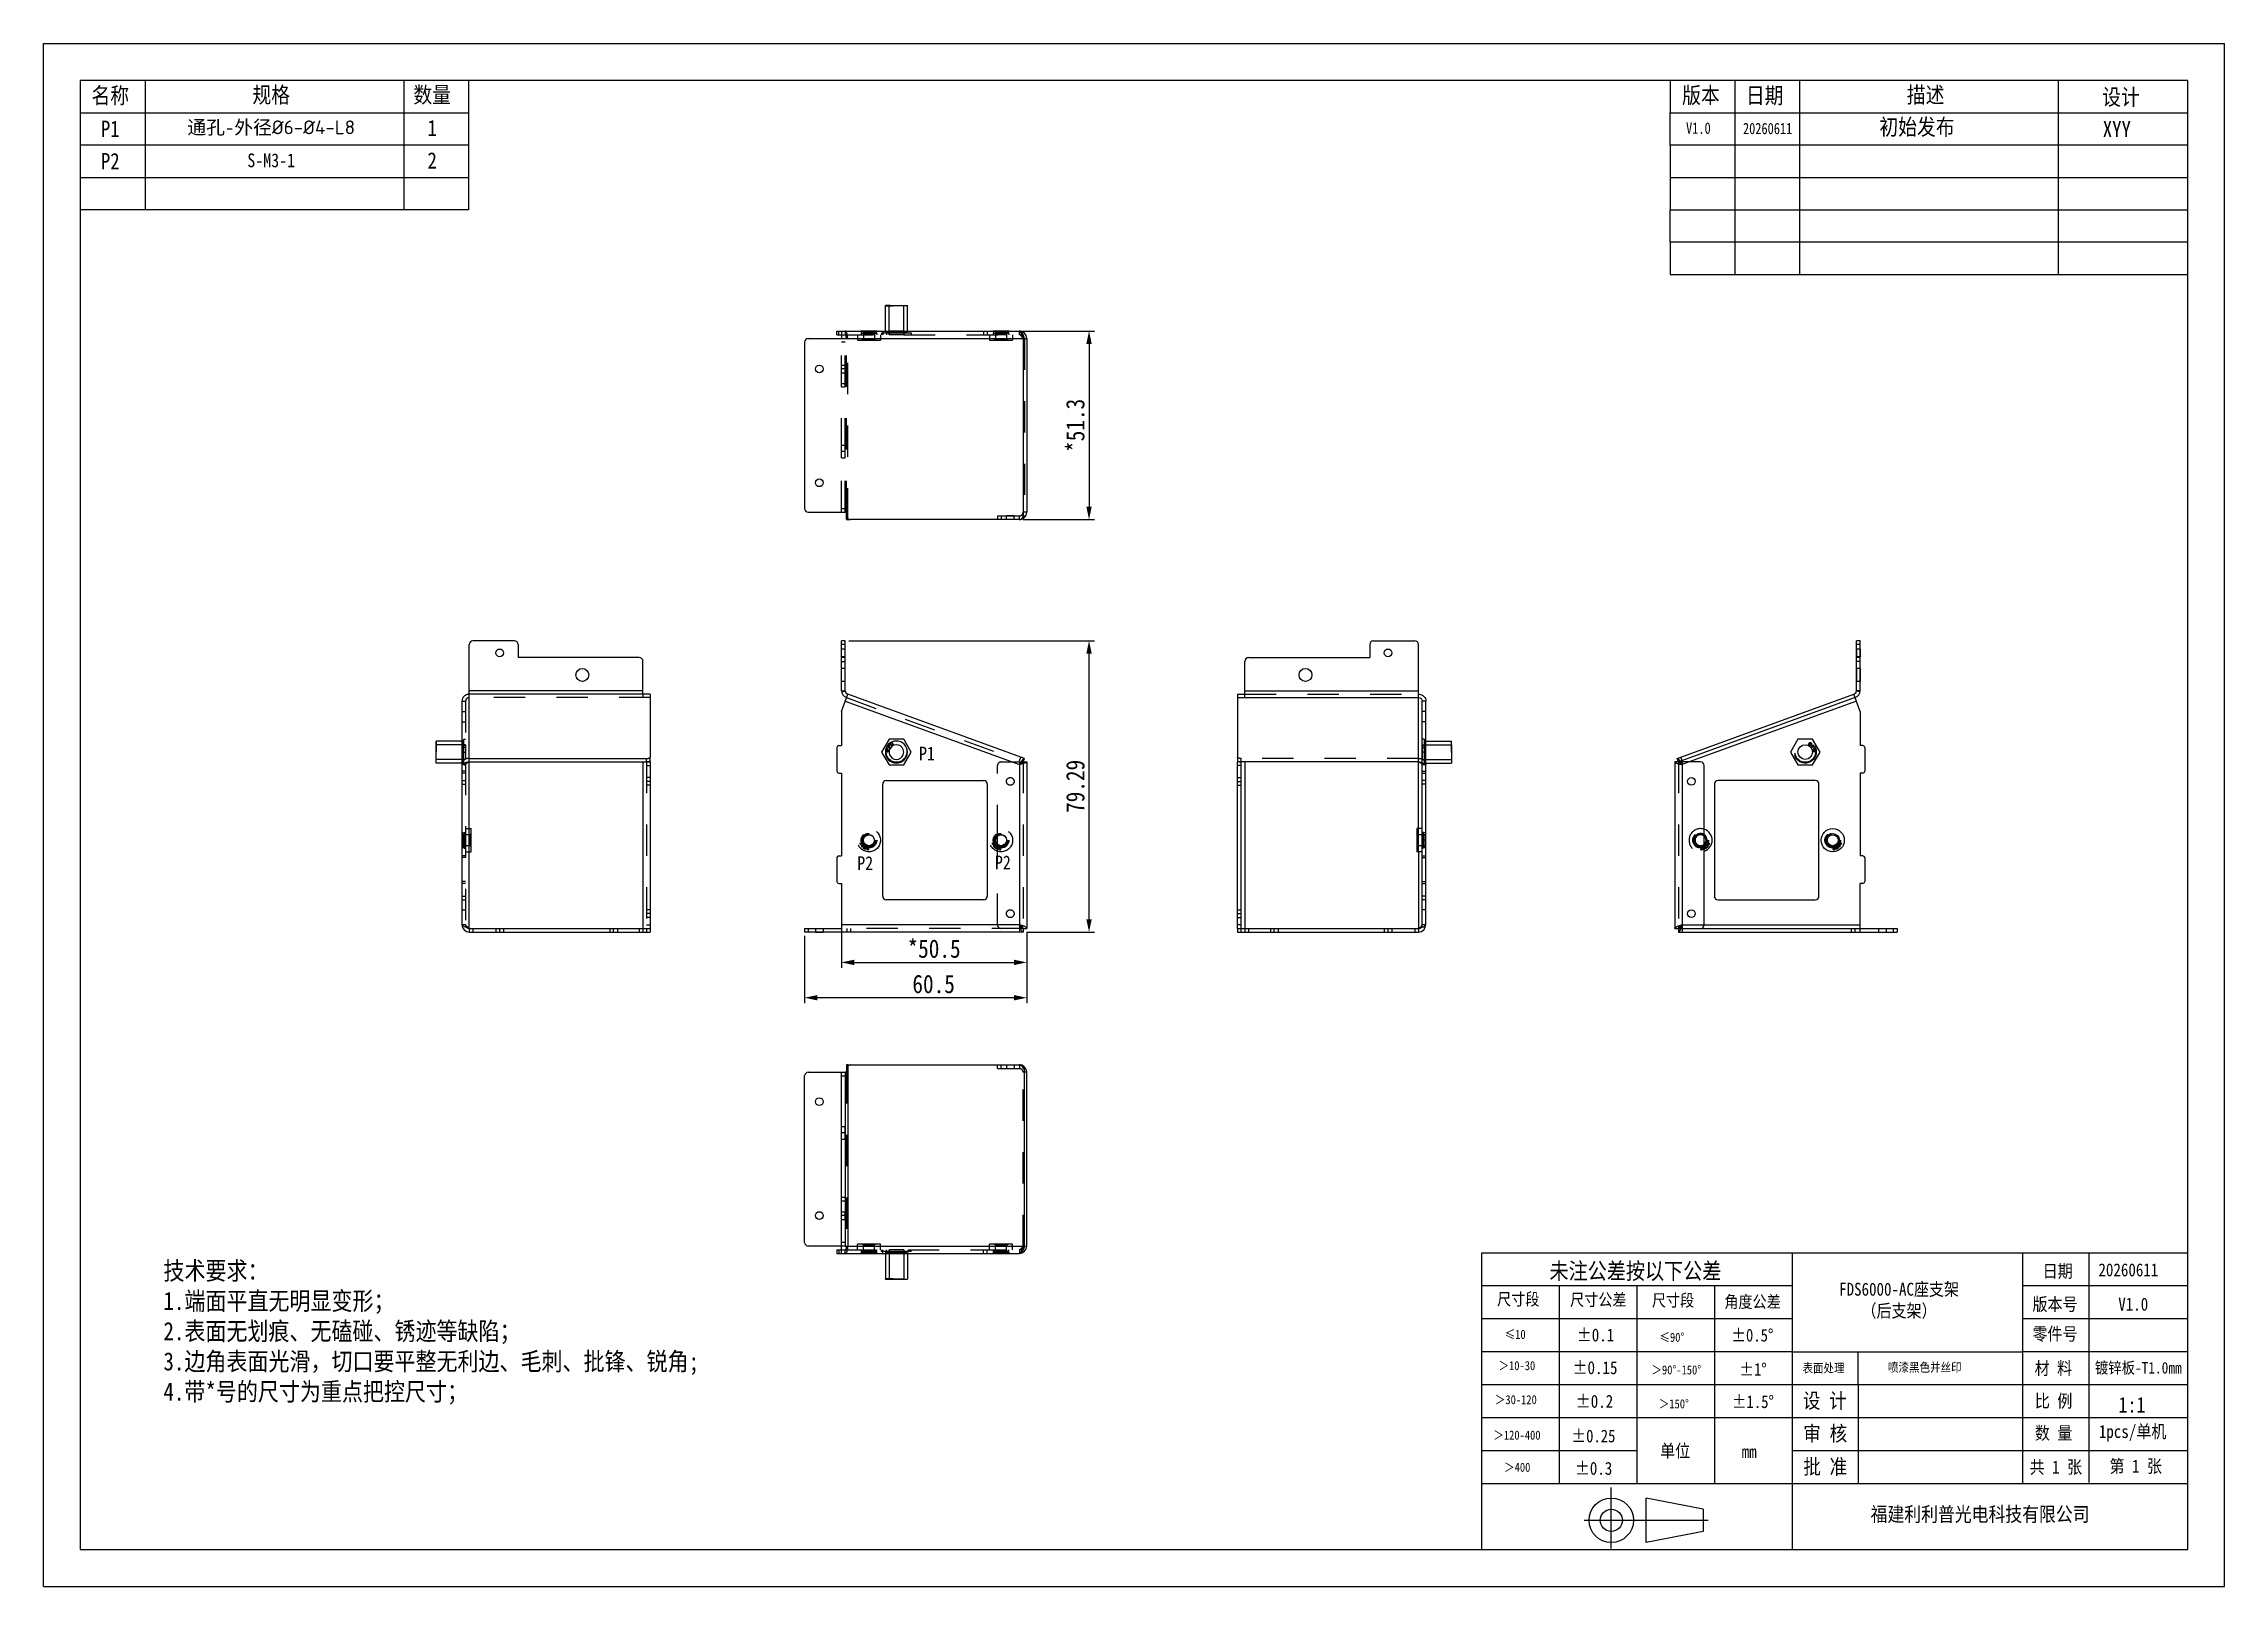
# Model space of a CAD drawing. Header units: millimetres. Extents: x 0 to 8948, y -1340 to 1100.
# Drawn here: x 7671 to 8265, y 0 to 420 of the extents above; entities that cross this region are included whole.
import ezdxf

# ---------------------------------------------------------------- set-up
doc = ezdxf.new("R2010")
doc.units = ezdxf.units.MM
doc.header["$LTSCALE"] = 85.25
doc.header["$PDMODE"] = 3
doc.header["$PDSIZE"] = 8
doc.linetypes.add('HIDDEN', pattern=[0.2, 0.1, -0.1])
doc.layers.get('0').update_dxf_attribs({"linetype": 'CONTINUOUS'})
doc.layers.get('Defpoints').update_dxf_attribs({"linetype": 'CONTINUOUS'})
doc.layers.add('02___PRT_ALL_AXES', color=7, linetype='CONTINUOUS')
doc.layers.add('DEFAULT_2', color=8, linetype='HIDDEN')
doc.styles.get("Standard").update_dxf_attribs({"font": 'txt', "width": 0.85})
doc.styles.add('TEXTSTYLE_1', font='gdt', dxfattribs={"width": 0.8})
doc.dimstyles.new('DIMSTYLE_1', dxfattribs={"dimtxt": 5, "dimasz": 3.5, "dimexe": 1.5, "dimexo": 1, "dimgap": 1.25, "dimtad": 1, "dimdsep": 46, "dimtxsty": 'Standard', "dimblk": '_FILLED', "dimblk1": '_FILLED', "dimblk2": '_FILLED', "dimcen": 0.09, "dimadec": 0, "dimazin": 0, "dimtp": 0.01, "dimtm": 0.01, "dimtfac": 1, "dimtofl": 0, "dimtmove": 0, "dimatfit": 3, "dimldrblk": '_FILLED', "dimfxl": 0, "dimtolj": 1, "dimarcsym": 0})

msp = doc.modelspace()

# ---------------------------------------------------------------- texts
at = {"lineweight": -3, "attachment_point": 5}
for s, insert, char_height, width in [('{\\fSimSun|b0|i0|c134|p54;名称}', (7689.59, 405.643), 4.41578, 18.95545), ('{\\fSimSun|b0|i0|c134|p54;规格}', (7733.422, 405.824), 4.41578, 18.95545), ('{\\fSimSun|b0|i0|c134|p54;数量}', (7777.268, 405.836), 4.41578, 18.95545), ('{\\fSimSun|b0|i0|c134|p54;版本}', (8122.854, 405.704), 4.41582, 18.95562), ('{\\fSimSun|b0|i0|c134|p54;日期}', (8140.216, 405.643), 4.41582, 18.95562), ('{\\fSimSun|b0|i0|c134|p54;描述}', (8184.048, 405.824), 4.41582, 18.95562), ('{\\fSimSun|b0|i0|c134|p54;设计}', (8237.264, 405.228), 4.41582, 18.95562), ('{\\fSimSun|b0|i0|c134|p54;P1}', (7689.59, 396.83), 4.41578, 18.95545), ('{\\fSimSun|b0|i0|c134|p54;\\W1;通孔-外径\\fISOCPEUR|b0|i0|c0|p34;%%C6-%%C4-L8}', (7733.422, 397.012), 3.75, 58.83651), ('{\\fSimSun|b0|i0|c134|p54;1}', (7777.268, 397.024), 4.41578, 18.95545), ('{\\fSimSun|b0|i0|c134|p54;初始发布}', (8181.703, 397.073), 4.41582, 28.79883), ('{\\fSimSun|b0|i0|c134|p54;XYY}', (8236.138, 396.749), 4.41582, 18.95562), ('{\\fSimSun|b0|i0|c134|p54;P2}', (7689.59, 388.018), 4.41578, 18.95545), ('{\\fSimSun|b0|i0|c134|p54;S-M3-1}', (7733.422, 388.199), 3.75, 18.95545), ('{\\fSimSun|b0|i0|c134|p54;2}', (7777.268, 388.212), 4.41578, 18.95545), ('{\\fSimSun|b0|i0|c134|p54;尺寸段}', (8073.082, 78.006), 3.31763, 29.68969), ('{\\fSimSun|b0|i0|c134|p54;尺寸公差}', (8094.896, 77.845), 3.31763, 29.68969), ('{\\fSimSun|b0|i0|c134|p54;尺寸段}', (8115.257, 77.683), 3.31763, 29.68969), ('{\\fSimSun|b0|i0|c134|p54;角度公差}', (8136.91, 77.28), 3.31763, 29.68969), ('{\\fSimSun|b0|i0|c134|p54;≤10}', (8072.249, 68.573), 2.4675, 9.6108), ('{\\fSimSun|b0|i0|c0|p54;%%P\\fSimSun|b0|i0|c134|p54;0.1}', (8094.135, 68.402), 3.525, 19.11119), ('{\\fSimSun|b0|i0|c134|p54;≤90°}', (8114.94, 67.776), 2.4675, 28.86498), ('{\\fSimSun|b0|i0|c0|p54;%%P\\fSimSun|b0|i0|c134|p54;0.5\\fSimSun|b0|i0|c0|p54;%%D}', (8136.859, 68.354), 3.4545, 19.11119), ('{\\fSimSun|b0|i0|c134|p54;＞10-30}', (8072.719, 60.072), 2.4675, 15.30424), ('{\\fSimSun|b0|i0|c0|p54;%%P\\fSimSun|b0|i0|c134|p54;0.15}', (8093.999, 59.512), 3.525, 19.11119), ('{\\fSimSun|b0|i0|c134|p54;＞90°-150°}', (8116.137, 58.907), 2.4675, 20.13304), ('{\\fSimSun|b0|i0|c0|p54;%%P\\fSimSun|b0|i0|c134|p54;1\\fSimSun|b0|i0|c0|p54;%%D}', (8137.033, 59.059), 3.4545, 19.11119), ('{\\fSimSun|b0|i0|c134|p54;＞30-120}', (8072.436, 50.803), 2.4675, 18.246), ('{\\fSimSun|b0|i0|c0|p54;%%P\\fSimSun|b0|i0|c134|p54;0.2}', (8093.855, 50.351), 3.525, 19.11119), ('{\\fSimSun|b0|i0|c134|p54;＞150°}', (8115.477, 49.671), 2.4675, 28.86498), ('{\\fSimSun|b0|i0|c0|p54;%%P\\fSimSun|b0|i0|c134|p54;1.5\\fSimSun|b0|i0|c0|p54;%%D}', (8137.002, 50.248), 3.4545, 19.11119), ('{\\fSimSun|b0|i0|c134|p54;＞120-400}', (8072.735, 41.154), 2.4675, 18.14211), ('{\\fSimSun|b0|i0|c0|p54;%%P\\fSimSun|b0|i0|c134|p54;0.25}', (8093.571, 40.912), 3.4545, 19.11119), ('{\\fSimSun|b0|i0|c134|p54;＞400}', (8072.821, 32.395), 2.4675, 28.86498), ('{\\fSimSun|b0|i0|c0|p54;%%P\\fSimSun|b0|i0|c134|p54;0.3}', (8093.611, 32.102), 3.525, 19.11119)]:
    msp.add_mtext(s, dxfattribs=dict(at, insert=insert, char_height=char_height, width=width))
at = {"insert": (8118.796, 398.533), "char_height": 3.08437, "width": 11.13412, "attachment_point": 1, "style": 'TEXTSTYLE_1'}
msp.add_mtext('{\\fSimSun|b0|i0|c0|p2;V1.0}', dxfattribs=at)
at = {"color": 0, "insert": (8134.301, 398.44), "char_height": 3.08437, "width": 16.57399, "attachment_point": 1, "style": 'TEXTSTYLE_1'}
msp.add_mtext('{\\fSimSun|b0|i0|c134|p54;20260611}', dxfattribs=at)
at = {"color": 2, "linetype": 'Continuous', "char_height": 3.75, "width": 6.375, "attachment_point": 1, "line_spacing_factor": 0.9}
for s, insert in [('P1', (7909.869, 228.601)), ('P2', (7893.038, 198.761)), ('P2', (7930.541, 198.965))]:
    msp.add_mtext(s, dxfattribs=dict(at, insert=insert))
for s, insert, char_height, width, attachment_point in [('{\\fSimSun|b0|i0|c134|p54;技术要求：\\P1.端面平直无明显变形；\\P2.表面无划痕、无磕碰、锈迹等缺陷；\\P3.边角表面光滑，切口要平整无利边、毛刺、批锋、锐角;\\P4.\\fSimSun|b0|i0|c134|p34;\\C0;带*号的尺寸为重点把控尺寸\\fSimSun|b0|i0|c134|p54;\\C256;；}', (7704.073, 88.406), 4.935, 175.76291, 1), ('{\\f宋体|b0|i0|c134|p54;未注公差按以下公差}', (8105.011, 85.603), 4.48592, 79.70255, 5), ('{\\fSimSun|b0|i0|c134|p54;FDS6000-AC座支架（后支架）}', (8176.812, 77.73), 3.525, 39.41905, 5), ('{\\fSimSun|b0|i0|c134|p54;日期}', (8220.027, 85.636), 3.525, 26.649, 5), ('{\\fSimSun|b0|i0|c0|p54;202\\fSimSun|b0|i0|c134|p54;60611}', (8231.123, 87.931), 3.525, 22.39326, 1), ('{\\fSimSun|b0|i0|c134|p54;版本号}', (8219.298, 76.614), 3.525, 26.649, 5), ('{\\fSimSun|b0|i0|c0|p54;V\\fSimSun|b0|i0|c134|p54;1.0}', (8236.527, 78.59), 3.525, 22.39326, 1), ('{\\fSimSun|b0|i0|c134|p54;零件号}', (8219.297, 68.52), 3.525, 26.91549, 5), ('{\\fSimSun|b0|i0|c134|p54;表面处理}', (8156.25, 59.312), 2.4675, 17.71599, 5), ('{\\fSimSun|b0|i0|c134|p54;喷漆黑色并丝印}', (8183.822, 59.508), 2.4675, 25.00972, 5), ('{\\fSimSun|b0|i0|c134|p54;材 料}', (8218.852, 59.196), 3.525, 26.91549, 5), ('{\\fSimSun|b0|i0|c134|p54;设 计}', (8156.587, 50.335), 4.12704, 17.71599, 5), ('{\\fSimSun|b0|i0|c134|p54;比 例}', (8218.914, 50.285), 3.525, 26.91549, 5), ('{\\f宋体|b0|i0|c134|p54;审 核}', (8156.715, 41.381), 4.12704, 17.94366, 5), ('{\\fSimSun|b0|i0|c134|p54;数 量}', (8218.91, 41.549), 3.525, 38.07, 5), ('{\\fSimSun|b0|i0|c134|p54;1pcs/单机}', (8240.422, 41.655), 3.525, 26.91549, 5), ('{\\fSimSun|b0|i0|c134|p54;单位}', (8115.834, 36.715), 3.525, 17.71599, 5), ('{\\fSimSun|b0|i0|c134|p54;mm}', (8135.971, 36.676), 3.525, 17.71599, 5), ('{\\f宋体|b0|i0|c134|p54;批 准}', (8156.715, 32.371), 4.12704, 17.94366, 5), ('{\\fSimSun|b0|i0|c134|p54;\\H0.85412x;共 1 张\\H1.17079x; }', (8219.53, 32.278), 4.12704, 18.18568, 5), ('{\\fSimSun|b0|i0|c134|p54;\\H0.85412x;第 1 张\\H1.17079x; }', (8241.282, 32.521), 4.12704, 19.33931, 5), ('{\\fSimSun|b1|i0|c134|p54;   福建利利普光电科技有限公司}', (8195.45, 19.424), 3.95658, 88.72814, 5)]:
    msp.add_mtext(s, dxfattribs=dict(insert=insert, char_height=char_height, width=width, attachment_point=attachment_point))
at = {"color": 7, "insert": (8241.972, 59.342), "char_height": 3.14021, "width": 26.91549, "attachment_point": 5}
msp.add_mtext('{\\fSimSun|b0|i0|c134|p54;镀锌板-T1.0mm}', dxfattribs=at)
at = {"linetype": 'Continuous', "insert": (8243.937, 51.552), "char_height": 4.23, "width": 6.39741, "attachment_point": 3, "line_spacing_factor": 0.9}
msp.add_mtext('{\\fSimSun|b0|i0|c134|p2;1:1}', dxfattribs=at)

# ---------------------------------------------------------------- blocks, each defined once
blk = doc.blocks.new('_FILLED')
at = {"color": 0, "linetype": 'ByBlock'}
blk.add_solid([(0, 0), (-1, 0.21), (-1, -0.21)], dxfattribs=at)
blk = doc.blocks.new('*D46')
at = {"color": 0, "linetype": 'Continuous', "lineweight": -2, "transparency": 16777216}
for p, q in [((7878.72, 177.14), (7878.72, 158.75)), ((7939.22, 178.14), (7939.22, 158.75)), ((7935.72, 160.25), (7882.22, 160.25))]:
    blk.add_line(p, q, dxfattribs=at)
at = {"layer": 'Defpoints', "color": 0, "linetype": 'Continuous', "transparency": 16777216}
for p in [(7939.22, 179.14), (7878.72, 178.14), (7878.72, 160.25)]:
    blk.add_point(p, dxfattribs=at)
at = {"color": 0, "linetype": 'Continuous', "lineweight": -2, "transparency": 16777216, "xscale": 3.5, "yscale": 3.5, "zscale": 3.5, "rotation": 180}
blk.add_blockref('_FILLED', (7878.72, 160.25), dxfattribs=at)
at = {"color": 0, "linetype": 'Continuous', "lineweight": -2, "transparency": 16777216, "xscale": 3.5, "yscale": 3.5, "zscale": 3.5}
blk.add_blockref('_FILLED', (7939.22, 160.25), dxfattribs=at)
at = {"color": 0, "linetype": 'Continuous', "transparency": 16777216, "insert": (7913.85, 166.5), "char_height": 5, "width": 12.75, "attachment_point": 2}
blk.add_mtext('\\A1;60.5', dxfattribs=at)
blk = doc.blocks.new('*D47')
at = {"color": 0, "linetype": 'Continuous', "lineweight": -2, "transparency": 16777216}
for p, q in [((7888.72, 179.14), (7888.72, 168.37)), ((7939.22, 178.14), (7939.22, 168.37)), ((7892.22, 169.87), (7935.72, 169.87))]:
    blk.add_line(p, q, dxfattribs=at)
at = {"layer": 'Defpoints', "color": 0, "linetype": 'Continuous', "transparency": 16777216}
for p in [(7888.72, 180.14), (7939.22, 179.14), (7939.22, 169.87)]:
    blk.add_point(p, dxfattribs=at)
at = {"color": 0, "linetype": 'Continuous', "lineweight": -2, "transparency": 16777216, "xscale": 3.5, "yscale": 3.5, "zscale": 3.5, "rotation": 180}
blk.add_blockref('_FILLED', (7888.72, 169.87), dxfattribs=at)
at = {"color": 0, "linetype": 'Continuous', "lineweight": -2, "transparency": 16777216, "xscale": 3.5, "yscale": 3.5, "zscale": 3.5}
blk.add_blockref('_FILLED', (7939.22, 169.87), dxfattribs=at)
at = {"color": 0, "linetype": 'Continuous', "transparency": 16777216, "insert": (7913.97, 176.12), "char_height": 5, "width": 15.9375, "attachment_point": 2}
blk.add_mtext('\\A1;*50.5', dxfattribs=at)
blk = doc.blocks.new('*D48')
at = {"color": 0, "linetype": 'Continuous', "lineweight": -2, "transparency": 16777216}
for p, q in [((7938.22, 341.74), (7957.68, 341.74)), ((7956.18, 338.24), (7956.18, 293.94)), ((7938.22, 290.44), (7957.68, 290.44))]:
    blk.add_line(p, q, dxfattribs=at)
at = {"layer": 'Defpoints', "color": 0, "linetype": 'Continuous', "transparency": 16777216}
for p in [(7937.22, 341.74), (7937.22, 290.44), (7956.18, 290.44)]:
    blk.add_point(p, dxfattribs=at)
at = {"color": 0, "linetype": 'Continuous', "lineweight": -2, "transparency": 16777216, "xscale": 3.5, "yscale": 3.5, "zscale": 3.5}
for p, rotation in [((7956.18, 341.74), 90), ((7956.18, 290.44), 270)]:
    blk.add_blockref('_FILLED', p, dxfattribs=dict(at, rotation=rotation))
at = {"color": 0, "linetype": 'Continuous', "transparency": 16777216, "insert": (7949.93, 316.09), "char_height": 5, "width": 15.9375, "attachment_point": 2, "rotation": 90}
blk.add_mtext('\\A1;*51.3', dxfattribs=at)
blk = doc.blocks.new('*D49')
at = {"color": 0, "linetype": 'Continuous', "lineweight": -2, "transparency": 16777216}
for p, q in [((7890.78, 257.43), (7957.68, 257.43)), ((7956.18, 181.64), (7956.18, 253.93)), ((7939.22, 178.14), (7957.68, 178.14))]:
    blk.add_line(p, q, dxfattribs=at)
at = {"layer": 'Defpoints', "color": 0, "linetype": 'Continuous', "transparency": 16777216}
for p in [(7889.78, 257.43), (7956.18, 257.43), (7938.22, 178.14)]:
    blk.add_point(p, dxfattribs=at)
at = {"color": 0, "linetype": 'Continuous', "lineweight": -2, "transparency": 16777216, "xscale": 3.5, "yscale": 3.5, "zscale": 3.5}
for p, rotation in [((7956.18, 257.43), 90), ((7956.18, 178.14), 270)]:
    blk.add_blockref('_FILLED', p, dxfattribs=dict(at, rotation=rotation))
at = {"color": 0, "linetype": 'Continuous', "transparency": 16777216, "insert": (7949.93, 217.79), "char_height": 5, "width": 15.9375, "attachment_point": 2, "rotation": 90}
blk.add_mtext('\\A1;79.29', dxfattribs=at)

# ---------------------------------------------------------------- dimensions: what is measured, and where the dimension line sits
at = {"color": 2, "linetype": 'Continuous'}
dim = msp.add_linear_dim(base=(7956.177, 290.444), p1=(7937.223, 341.744), p2=(7937.223, 290.444), angle=270, text='*<>', dimstyle='DIMSTYLE_1', dxfattribs=at)
dim.commit()
dim.dimension.update_dxf_attribs({"geometry": '*D48', "text_midpoint": (7956.177, 316.094), "dimtype": 160})
for base, p1, p2, angle, picture, middle in [((7956.1769, 257.4335), (7938.2228, 178.1391), (7889.7829, 257.4335), 90, '*D49', (7956.1769, 217.7863)), ((7878.723, 160.247), (7939.223, 179.139), (7878.723, 178.139), 180, '*D46', (7913.852, 160.247))]:
    dim = msp.add_linear_dim(base=base, p1=p1, p2=p2, angle=angle, dimstyle='DIMSTYLE_1', dxfattribs=at)
    dim.commit()
    dim.dimension.update_dxf_attribs({"geometry": picture, "text_midpoint": middle, "dimtype": 160})
dim = msp.add_linear_dim(base=(7939.223, 169.87), p1=(7888.723, 180.139), p2=(7939.223, 179.139), text='*<>', dimstyle='DIMSTYLE_1', dxfattribs=at)
dim.commit()
dim.dimension.update_dxf_attribs({"geometry": '*D47', "text_midpoint": (7913.973, 169.87), "dimtype": 160})

# ---------------------------------------------------------------- linework, layer by layer
at = {"color": 7, "linetype": 'Continuous'}
for p, q in [((7671.429, 0), (7671.429, 420)), ((7671.429, 420), (8265.429, 420)), ((8265.429, 0), (8265.429, 420)), ((7900.723, 341.744), (7900.723, 348.744)), ((7906.723, 341.744), (7906.723, 348.744)), ((7887.523, 340.744), (7887.523, 341.744)), ((7887.523, 340.744), (7888.723, 340.744)), ((7888.023, 340.744), (7888.023, 341.744)), ((7938.223, 339.744), (7939.223, 339.744)), ((7890.099, 290.444), (7890.099, 292.444)), ((7939.223, 292.444), (7938.223, 292.444)), ((7890.099, 290.444), (7891.223, 290.444)), ((7889.783, 257.434), (7888.783, 257.434)), ((7888.783, 243.834), (7888.783, 257.434)), ((7889.783, 256.434), (7888.783, 256.434)), ((8032.633, 256.434), (8032.633, 252.834)), ((8033.633, 257.434), (8044.933, 257.434)), ((8045.933, 206.289), (8045.933, 256.434)), ((8166.195, 257.434), (8165.195, 257.434)), ((8166.195, 256.434), (8165.195, 256.434)), ((8166.195, 243.834), (8166.195, 257.434)), ((7998.633, 241.955), (7998.633, 251.834)), ((7999.633, 252.834), (8032.633, 252.834)), ((8166.195, 252.834), (8165.195, 252.834)), ((8166.195, 251.834), (8165.195, 251.834)), ((7888.783, 243.834), (7889.783, 243.834)), ((7888.81, 243.508), (7889.796, 243.671)), ((7998.633, 243.834), (8045.933, 243.834)), ((8166.169, 243.508), (8165.182, 243.671)), ((8166.195, 243.834), (8165.195, 243.834)), ((7996.633, 242.894), (7996.633, 224.781)), ((7996.633, 241.955), (8045.933, 241.955)), ((8047.933, 241.015), (8046.933, 241.015)), ((8046.933, 180.139), (8046.933, 241.015)), ((8047.933, 238.174), (8046.933, 238.174)), ((8164.879, 241.955), (8116.827, 224.465)), ((8165.221, 241.015), (8119.679, 224.439)), ((8166.256, 238.174), (8164.537, 242.894)), ((8166.256, 238.174), (8166.256, 228.889)), ((8047.933, 235.391), (8046.933, 235.391)), ((7778.379, 227.139), (7778.379, 230.139)), ((7836.679, 224.781), (7836.679, 225.721)), ((7900.744, 227.495), (7900.749, 227.412)), ((7900.749, 227.412), (7900.789, 227.323)), ((7900.786, 227.677), (7900.758, 227.599)), ((7900.848, 227.752), (7900.786, 227.677)), ((7900.789, 227.323), (7900.832, 227.266)), ((7900.83, 227.502), (7900.839, 227.568)), ((7900.838, 227.434), (7900.83, 227.502)), ((7900.832, 227.266), (7900.912, 227.222)), ((7900.863, 227.363), (7900.838, 227.434)), ((7900.839, 227.568), (7900.865, 227.632)), ((7900.905, 227.795), (7900.848, 227.752)), ((7900.924, 227.304), (7900.863, 227.363)), ((7900.865, 227.632), (7900.908, 227.693)), ((7900.994, 227.816), (7900.905, 227.795)), ((7900.908, 227.693), (7900.982, 227.734)), ((7900.912, 227.222), (7900.963, 227.215)), ((7900.974, 227.298), (7900.924, 227.304)), ((7900.963, 227.215), (7901.052, 227.236)), ((7901.048, 227.338), (7900.974, 227.298)), ((7900.982, 227.734), (7901.033, 227.727)), ((7901.044, 227.809), (7900.994, 227.816)), ((7901.033, 227.727), (7901.094, 227.668)), ((7901.124, 227.765), (7901.044, 227.809)), ((7901.091, 227.399), (7901.048, 227.338)), ((7901.052, 227.236), (7901.111, 227.296)), ((7901.117, 227.463), (7901.091, 227.399)), ((7901.094, 227.668), (7901.118, 227.597)), ((7901.111, 227.296), (7901.133, 227.326)), ((7901.126, 227.529), (7901.117, 227.463)), ((7901.118, 227.597), (7901.126, 227.529)), ((7901.166, 227.692), (7901.124, 227.765)), ((7901.133, 227.326), (7901.145, 227.291)), ((7901.145, 227.291), (7901.189, 227.234)), ((7901.178, 227.656), (7901.166, 227.692)), ((7901.185, 228.185), (7901.172, 228.154)), ((7901.172, 228.154), (7901.283, 228.11)), ((7901.283, 228.11), (7901.173, 228.064)), ((7901.173, 228.064), (7901.183, 228.042)), ((7901.199, 227.687), (7901.178, 227.656)), ((7901.183, 228.042), (7901.315, 228.097)), ((7901.295, 228.141), (7901.185, 228.185)), ((7901.185, 227.454), (7901.194, 227.52)), ((7901.192, 227.385), (7901.185, 227.454)), ((7901.189, 227.234), (7901.252, 227.192)), ((7901.234, 227.312), (7901.192, 227.385)), ((7901.194, 227.52), (7901.22, 227.583)), ((7901.257, 227.73), (7901.199, 227.687)), ((7901.22, 227.583), (7901.279, 227.643)), ((7901.28, 227.272), (7901.234, 227.312)), ((7901.24, 228.823), (7901.426, 228.681)), ((7901.269, 228.259), (7901.247, 228.249)), ((7901.247, 228.249), (7901.295, 228.141)), ((7901.252, 227.192), (7901.302, 227.185)), ((7901.329, 227.754), (7901.257, 227.73)), ((7901.327, 228.128), (7901.269, 228.259)), ((7901.279, 227.643), (7901.334, 227.669)), ((7901.314, 227.268), (7901.28, 227.272)), ((7901.486, 228.761), (7901.297, 228.905)), ((7901.302, 227.185), (7901.391, 227.207)), ((7901.369, 227.294), (7901.314, 227.268)), ((7901.315, 228.097), (7901.373, 227.966)), ((7901.426, 228.681), (7901.325, 228.549)), ((7901.325, 228.549), (7901.406, 228.487)), ((7901.459, 228.183), (7901.327, 228.128)), ((7901.379, 227.747), (7901.329, 227.754)), ((7901.334, 227.669), (7901.368, 227.664)), ((7901.346, 228.084), (7901.457, 228.041)), ((7901.395, 227.976), (7901.346, 228.084)), ((7901.359, 228.115), (7901.469, 228.162)), ((7901.47, 228.071), (7901.359, 228.115)), ((7901.368, 227.664), (7901.414, 227.624)), ((7901.428, 227.353), (7901.369, 227.294)), ((7901.373, 227.966), (7901.395, 227.976)), ((7901.459, 227.702), (7901.379, 227.747)), ((7901.391, 227.207), (7901.449, 227.249)), ((7901.406, 228.487), (7901.507, 228.619)), ((7901.414, 227.624), (7901.456, 227.551)), ((7901.454, 227.417), (7901.428, 227.353)), ((7901.449, 227.249), (7901.51, 227.325)), ((7901.463, 227.483), (7901.454, 227.417)), ((7901.456, 227.551), (7901.463, 227.483)), ((7901.457, 228.041), (7901.47, 228.071)), ((7901.469, 228.162), (7901.459, 228.183)), ((7901.503, 227.646), (7901.459, 227.702)), ((7901.729, 229.079), (7901.486, 228.761)), ((7901.542, 227.556), (7901.503, 227.646)), ((7901.507, 228.619), (7901.872, 228.341)), ((7901.51, 227.325), (7901.539, 227.405)), ((7901.539, 227.405), (7901.548, 227.471)), ((7901.548, 227.471), (7901.542, 227.556)), ((7901.568, 228.699), (7901.739, 228.924)), ((7901.825, 228.503), (7901.568, 228.699)), ((7901.81, 229.017), (7901.729, 229.079)), ((7901.739, 228.924), (7901.825, 228.503)), ((7901.933, 228.42), (7901.81, 229.017)), ((7901.872, 228.341), (7901.933, 228.42)), ((7901.983, 229.53), (7901.962, 229.437)), ((7901.962, 229.437), (7901.97, 229.362)), ((7901.97, 229.362), (7902.001, 229.281)), ((7902.022, 229.594), (7901.983, 229.53)), ((7902.001, 229.281), (7902.135, 229.064)), ((7902.081, 229.65), (7902.022, 229.594)), ((7902.064, 229.4), (7902.065, 229.461)), ((7902.086, 229.333), (7902.064, 229.4)), ((7902.065, 229.461), (7902.09, 229.516)), ((7902.22, 229.116), (7902.086, 229.333)), ((7902.09, 229.516), (7902.138, 229.566)), ((7902.135, 229.064), (7902.195, 229)), ((7902.138, 229.566), (7902.392, 229.724)), ((7902.195, 229), (7902.259, 228.96)), ((7902.27, 229.067), (7902.22, 229.116)), ((7902.259, 228.96), (7902.351, 228.937)), ((7902.326, 229.042), (7902.27, 229.067)), ((7902.386, 229.039), (7902.326, 229.042)), ((7902.351, 228.937), (7902.426, 228.943)), ((7902.452, 229.06), (7902.386, 229.039)), ((7902.392, 229.724), (7902.707, 229.218)), ((7902.426, 228.943), (7902.506, 228.973)), ((7902.433, 229.848), (7902.845, 229.184)), ((7902.707, 229.218), (7902.452, 229.06)), ((7902.506, 228.973), (7902.845, 229.184)), ((8046.933, 228.889), (8047.933, 228.889)), ((8046.933, 228.389), (8047.933, 228.389)), ((8054.833, 229.848), (8054.933, 229.848)), ((8054.833, 229.848), (8054.833, 229.65)), ((8054.933, 229.724), (8054.833, 229.724)), ((8054.833, 229.65), (8054.933, 229.65)), ((8054.833, 228.905), (8054.933, 228.905)), ((8054.833, 228.905), (8054.833, 228.823)), ((8054.833, 228.823), (8054.933, 228.823)), ((8054.833, 227.599), (8054.933, 227.599)), ((8054.833, 227.599), (8054.833, 227.495)), ((8054.933, 227.568), (8054.833, 227.568)), ((8054.933, 227.502), (8054.833, 227.502)), ((8054.833, 227.495), (8054.933, 227.495)), ((8054.933, 227.139), (8054.933, 230.139)), ((8117.695, 224.781), (8117.353, 225.721)), ((8149.235, 230.639), (8147.214, 227.139)), ((8147.214, 227.139), (8149.235, 223.639)), ((8153.276, 230.639), (8149.235, 230.639)), ((8155.297, 227.139), (8153.276, 230.639)), ((8153.276, 223.639), (8155.297, 227.139)), ((8166.956, 228.889), (8166.256, 228.889)), ((8167.456, 228.389), (8167.456, 221.889)), ((7787.379, 224.439), (7787.379, 225.379)), ((7835.679, 224.439), (7835.679, 225.379)), ((7938.223, 224.439), (7938.565, 225.379)), ((7938.223, 224.439), (7939.223, 224.439)), ((8045.933, 224.439), (7996.633, 224.439)), ((7997.633, 223.439), (7996.633, 223.439)), ((7997.633, 178.139), (7997.633, 224.439)), ((7998.633, 224.439), (7998.633, 178.139)), ((8046.933, 221.889), (8047.933, 221.889)), ((8046.933, 221.389), (8047.933, 221.389)), ((8116.756, 224.439), (8116.414, 225.379)), ((8149.235, 223.639), (8153.276, 223.639)), ((8166.256, 221.389), (8166.256, 198.889)), ((8166.956, 221.389), (8166.256, 221.389)), ((8126.506, 218.389), (8126.506, 187.889)), ((8154.006, 219.389), (8127.506, 219.389)), ((8155.006, 187.889), (8155.006, 218.389)), ((7931.223, 202.038), (7931.223, 204.24)), ((8046.933, 206.289), (8045.433, 206.289)), ((8045.433, 206.289), (8045.433, 199.989)), ((8124.667, 202.403), (8124.656, 202.375)), ((8125.149, 202.203), (8124.667, 202.403)), ((8124.734, 202.193), (8124.711, 202.32)), ((8124.711, 202.32), (8125.126, 202.148)), ((8124.714, 202.188), (8124.734, 202.193)), ((8125.147, 202.105), (8125.136, 202.058)), ((8125.136, 202.058), (8125.149, 202.052)), ((8125.218, 202.254), (8125.195, 202.218)), ((8125.231, 202.249), (8125.218, 202.254)), ((8160.667, 202.403), (8160.656, 202.375)), ((8161.149, 202.203), (8160.667, 202.403)), ((8160.734, 202.193), (8160.711, 202.32)), ((8160.711, 202.32), (8161.126, 202.148)), ((8160.714, 202.188), (8160.734, 202.193)), ((8161.147, 202.105), (8161.136, 202.058)), ((8161.136, 202.058), (8161.149, 202.052)), ((8161.218, 202.254), (8161.195, 202.218)), ((8161.231, 202.249), (8161.218, 202.254)), ((8046.933, 199.989), (8045.433, 199.989)), ((8045.933, 199.989), (8045.933, 178.139)), ((8046.933, 198.889), (8047.933, 198.889)), ((8046.933, 198.389), (8047.933, 198.389)), ((8124.062, 201.002), (8123.756, 201.215)), ((8123.756, 201.129), (8124.109, 200.882)), ((8123.864, 200.82), (8123.756, 201)), ((8123.756, 200.949), (8123.842, 200.806)), ((8123.824, 200.743), (8123.786, 200.709)), ((8123.987, 200.83), (8123.911, 200.795)), ((8123.987, 201.483), (8124.062, 201.002)), ((8123.995, 200.818), (8123.987, 200.83)), ((8124.024, 201.418), (8124.243, 201.055)), ((8124.109, 200.882), (8124.024, 201.418)), ((8124.3, 201.096), (8124.087, 201.45)), ((8124.099, 201.519), (8124.141, 201.559)), ((8124.141, 201.559), (8124.133, 201.571)), ((8124.241, 200.996), (8124.2, 200.959)), ((8124.2, 200.959), (8124.208, 200.946)), ((8124.269, 201.575), (8124.286, 201.581)), ((8124.423, 201.093), (8124.349, 201.066)), ((8124.43, 201.08), (8124.423, 201.093)), ((8124.445, 201.527), (8124.464, 201.523)), ((8124.555, 201.292), (8124.562, 201.275)), ((8124.869, 201.941), (8124.755, 201.758)), ((8124.755, 201.758), (8124.789, 201.737)), ((8124.789, 201.737), (8124.903, 201.92)), ((8124.903, 201.92), (8124.869, 201.941)), ((8158.847, 200.673), (8158.86, 200.675)), ((8158.847, 200.673), (8158.852, 200.538)), ((8159.126, 200.975), (8159.114, 200.974)), ((8159.126, 200.974), (8159.118, 201.078)), ((8159.546, 200.842), (8159.34, 200.779)), ((8159.34, 200.779), (8159.351, 200.742)), ((8159.351, 200.742), (8159.557, 200.805)), ((8159.51, 201.196), (8159.518, 201.183)), ((8159.518, 201.183), (8159.594, 201.217)), ((8159.557, 200.805), (8159.546, 200.842)), ((8159.594, 201.217), (8159.842, 200.806)), ((8159.864, 200.82), (8159.622, 201.222)), ((8159.622, 201.222), (8160.109, 200.882)), ((8160.062, 201.002), (8159.657, 201.284)), ((8159.824, 200.743), (8159.786, 200.709)), ((8159.786, 200.709), (8159.793, 200.696)), ((8159.987, 200.83), (8159.911, 200.795)), ((8159.987, 201.483), (8160.062, 201.002)), ((8159.995, 200.818), (8159.987, 200.83)), ((8160.024, 201.418), (8160.243, 201.055)), ((8160.109, 200.882), (8160.024, 201.418)), ((8160.3, 201.096), (8160.087, 201.45)), ((8160.099, 201.519), (8160.141, 201.559)), ((8160.141, 201.559), (8160.133, 201.571)), ((8160.241, 200.996), (8160.2, 200.959)), ((8160.2, 200.959), (8160.208, 200.946)), ((8160.269, 201.575), (8160.286, 201.581)), ((8160.423, 201.093), (8160.349, 201.066)), ((8160.43, 201.08), (8160.423, 201.093)), ((8160.445, 201.527), (8160.464, 201.523)), ((8160.555, 201.292), (8160.562, 201.275)), ((8160.869, 201.941), (8160.755, 201.758)), ((8160.755, 201.758), (8160.789, 201.737)), ((8160.789, 201.737), (8160.903, 201.92)), ((8160.903, 201.92), (8160.869, 201.941)), ((8166.956, 198.889), (8166.256, 198.889)), ((8167.456, 198.389), (8167.456, 191.889)), ((8046.933, 191.889), (8047.933, 191.889)), ((8046.933, 191.389), (8047.933, 191.389)), ((8166.256, 178.139), (8166.256, 191.389)), ((8166.956, 191.389), (8166.256, 191.389)), ((8127.506, 186.889), (8154.006, 186.889)), ((7787.379, 179.139), (7787.379, 178.139)), ((7835.679, 179.139), (7835.679, 178.139)), ((7836.679, 179.139), (7836.679, 178.139)), ((7878.723, 179.139), (7888.723, 179.139)), ((7878.723, 179.139), (7878.723, 178.139)), ((7879.723, 179.139), (7879.723, 178.139)), ((7938.223, 179.139), (7939.223, 179.139)), ((7938.223, 179.139), (7938.223, 178.139)), ((7997.633, 180.139), (7996.633, 180.139)), ((7996.633, 179.139), (8045.933, 179.139)), ((7996.633, 179.139), (7996.633, 178.139)), ((7999.633, 179.139), (7999.633, 178.139)), ((8044.933, 179.139), (8044.933, 178.139)), ((8047.933, 184.139), (8046.933, 184.139)), ((8047.933, 180.139), (8046.933, 180.139)), ((8116.756, 179.139), (8116.756, 178.139)), ((8117.756, 179.139), (8117.756, 178.139)), ((8122.756, 179.139), (8176.256, 179.139)), ((8123.756, 180.139), (8166.256, 180.139)), ((8163.756, 179.139), (8163.756, 178.139)), ((8164.756, 179.139), (8164.756, 178.139)), ((8175.256, 179.139), (8175.256, 178.139)), ((8176.256, 179.139), (8176.256, 178.139)), ((7878.723, 93.658), (7878.723, 138.958)), ((7879.723, 139.958), (7888.723, 139.958)), ((7888.783, 139.958), (7889.783, 139.958)), ((7888.783, 92.658), (7888.783, 139.958)), ((7888.783, 138.958), (7889.783, 138.958)), ((7890.441, 141.958), (7890.099, 141.958)), ((7890.099, 141.958), (7890.099, 139.958)), ((7939.223, 139.958), (7938.565, 139.958)), ((7888.783, 105.958), (7889.783, 105.958)), ((7888.783, 104.958), (7889.783, 104.958)), ((7888.723, 92.658), (7879.723, 92.658)), ((7887.523, 91.658), (7889.757, 91.658)), ((7887.523, 91.658), (7887.523, 90.658)), ((7888.023, 91.658), (7888.023, 90.658)), ((7888.723, 90.658), (7888.723, 92.658)), ((7889.783, 93.658), (7888.783, 93.658)), ((7889.783, 92.658), (7888.783, 92.658)), ((7889.757, 90.658), (7889.757, 91.658)), ((7900.723, 90.658), (7900.723, 83.658)), ((7906.723, 90.658), (7906.723, 83.658)), ((7938.565, 92.658), (7939.223, 92.658)), ((7900.723, 83.658), (7906.723, 83.658)), ((7900.758, 83.758), (7900.744, 83.758)), ((7900.744, 83.758), (7900.744, 83.658)), ((7900.749, 83.658), (7900.749, 83.758)), ((7900.758, 83.758), (7900.758, 83.658)), ((7901.297, 83.758), (7901.24, 83.758)), ((7901.24, 83.758), (7901.24, 83.658)), ((7901.297, 83.758), (7901.297, 83.658)), ((7902.433, 83.758), (7902.081, 83.758)), ((7902.081, 83.758), (7902.081, 83.658)), ((7902.09, 83.658), (7902.09, 83.758)), ((7902.138, 83.658), (7902.138, 83.758)), ((7902.392, 83.658), (7902.392, 83.758)), ((7902.433, 83.758), (7902.433, 83.658)), ((7671.429, 0), (8265.429, 0))]:
    msp.add_line(p, q, dxfattribs=at)
at = {"color": 7, "true_color": 0xffffff}
for p, q in [((7699.054, 410), (7699.054, 374.75)), ((7769.553, 410), (7769.553, 374.75)), ((7787.178, 410), (7787.178, 374.75))]:
    msp.add_line(p, q, dxfattribs=at)
for p, q in [((8132.054, 410), (8132.054, 383.563)), ((8149.679, 410), (8149.679, 383.563)), ((8220.179, 410), (8220.179, 383.563)), ((8114.429, 383.563), (8114.429, 374.75)), ((8132.054, 383.563), (8132.054, 357.125)), ((8149.679, 383.563), (8149.679, 357.125)), ((8220.179, 383.563), (8220.179, 357.125)), ((8114.429, 365.938), (8114.429, 374.75)), ((8114.429, 374.75), (8255.429, 374.75)), ((8255.429, 365.938), (8114.429, 365.938)), ((8114.429, 365.938), (8114.429, 357.125)), ((8114.429, 357.125), (8255.429, 357.125)), ((8255.429, 90.746), (8063.107, 90.746)), ((8063.107, 90.746), (8063.107, 10)), ((8147.707, 90.746), (8147.707, 10)), ((8210.48, 90.746), (8210.48, 27.944)), ((8228.513, 90.746), (8228.513, 28.242)), ((8147.707, 81.775), (8063.107, 81.775)), ((8084.257, 81.775), (8084.257, 27.956)), ((8105.407, 81.775), (8105.407, 27.956)), ((8126.557, 81.775), (8126.557, 27.956)), ((8255.429, 81.775), (8210.48, 81.775)), ((8147.707, 72.803), (8063.107, 72.803)), ((8255.429, 72.803), (8210.48, 72.803)), ((8147.707, 63.831), (8063.107, 63.831)), ((8147.707, 63.831), (8210.48, 63.831)), ((8165.651, 54.859), (8165.651, 63.831)), ((8255.429, 63.831), (8210.48, 63.831)), ((8147.707, 54.859), (8063.107, 54.859)), ((8255.429, 54.859), (8147.707, 54.859)), ((8165.651, 54.859), (8165.651, 27.944)), ((8255.429, 45.887), (8063.107, 45.887)), ((8105.407, 36.928), (8063.107, 36.928)), ((8255.429, 36.915), (8147.707, 36.915)), ((8147.707, 27.956), (8063.107, 27.956)), ((8123.471, 21.02), (8107.925, 24.045)), ((8255.429, 27.944), (8147.707, 27.944)), ((8123.471, 21.02), (8123.471, 14.971)), ((8123.471, 14.971), (8107.925, 11.946))]:
    msp.add_line(p, q)
at = {"color": 3, "linetype": 'Continuous'}
for p, q in [((7878.723, 338.744), (7878.723, 293.444)), ((7879.723, 339.744), (7938.223, 339.744)), ((7887.523, 341.744), (7937.223, 341.744)), ((7888.723, 341.744), (7888.723, 339.744)), ((7938.223, 339.744), (7938.223, 291.444)), ((7939.223, 339.744), (7939.223, 292.444)), ((7879.723, 292.444), (7890.223, 292.444)), ((7890.223, 291.444), (7890.223, 292.444)), ((7937.223, 290.444), (7891.223, 290.444)), ((7787.379, 225.379), (7787.379, 256.434)), ((7799.679, 257.434), (7788.379, 257.434)), ((7800.679, 256.434), (7800.679, 252.834)), ((7889.783, 243.834), (7889.783, 257.434)), ((8165.195, 243.834), (8165.195, 257.434)), ((7833.679, 252.834), (7800.679, 252.834)), ((7834.679, 242.894), (7834.679, 251.834)), ((7834.679, 243.834), (7787.379, 243.834)), ((7785.379, 241.015), (7785.379, 180.139)), ((7836.679, 242.894), (7787.379, 242.894)), ((7836.679, 242.894), (7836.679, 225.721)), ((7888.723, 238.174), (7890.441, 242.894)), ((7888.723, 238.174), (7888.723, 228.889)), ((7889.757, 241.015), (7937.223, 223.739)), ((7938.565, 225.379), (7890.441, 242.894)), ((7996.633, 242.894), (7998.633, 242.894)), ((8047.933, 180.139), (8047.933, 241.015)), ((8116.414, 225.379), (8164.537, 242.894)), ((7887.523, 228.389), (7887.523, 221.889)), ((7888.023, 228.889), (7888.723, 228.889)), ((7787.379, 225.379), (7835.679, 225.379)), ((7787.379, 224.439), (7836.679, 224.439)), ((7787.379, 179.139), (7787.379, 224.439)), ((7834.679, 224.439), (7834.679, 179.139)), ((7836.679, 224.439), (7836.679, 179.139)), ((7888.023, 221.389), (7888.723, 221.389)), ((7888.723, 221.389), (7888.723, 198.889)), ((7937.223, 223.739), (7937.223, 180.139)), ((7939.223, 224.439), (7939.223, 179.139)), ((7996.633, 179.139), (7996.633, 224.439)), ((8115.756, 224.439), (8115.756, 179.139)), ((8122.756, 224.439), (8115.756, 224.439)), ((8117.756, 224.439), (8117.756, 179.139)), ((8123.756, 180.139), (8123.756, 223.439)), ((7899.973, 187.889), (7899.973, 218.389)), ((7900.973, 219.389), (7927.473, 219.389)), ((7928.473, 218.389), (7928.473, 187.889)), ((7887.523, 198.389), (7887.523, 191.889)), ((7888.023, 198.889), (7888.723, 198.889)), ((7888.023, 191.389), (7888.723, 191.389)), ((7888.723, 191.389), (7888.723, 178.139)), ((7927.473, 186.889), (7900.973, 186.889)), ((7787.379, 179.139), (7836.679, 179.139)), ((7937.223, 180.139), (7888.723, 180.139)), ((8115.756, 179.139), (8122.756, 179.139)), ((7787.379, 178.139), (7836.679, 178.139)), ((7938.223, 178.139), (7878.723, 178.139)), ((7996.633, 178.139), (8045.933, 178.139)), ((8116.756, 178.139), (8176.256, 178.139)), ((7889.783, 139.958), (7889.783, 92.658)), ((7890.441, 139.958), (7889.796, 139.958)), ((7890.441, 141.958), (7937.625, 141.958)), ((7890.441, 141.958), (7890.441, 92.658)), ((7938.565, 92.658), (7938.565, 140.958)), ((7939.223, 92.658), (7939.223, 139.958)), ((7887.523, 90.658), (7937.223, 90.658)), ((7889.796, 92.658), (7938.565, 92.658))]:
    msp.add_line(p, q, dxfattribs=at)
at = {"lineweight": -3}
for p, q in [((8098.426, 10.264), (8098.426, 26.879)), ((8107.925, 11.946), (8107.925, 24.045)), ((8091.043, 17.995), (8124.782, 17.995))]:
    msp.add_line(p, q, dxfattribs=at)
at = {"color": 7, "linetype": 'Continuous'}
msp.add_lwpolyline([(7681.429, 10), (8255.429, 10), (8255.429, 410), (7681.429, 410)], close=True, dxfattribs=at)
for points in [[(8255.429, 392.375), (8114.429, 392.375), (8114.429, 383.563), (8255.429, 383.563), (8255.429, 410), (8114.429, 410), (8114.429, 401.188)], [(8114.429, 392.375), (8114.429, 401.188), (8255.429, 401.188)]]:
    msp.add_lwpolyline(points)
at = {"color": 7, "true_color": 0xffffff}
for points in [[(7681.429, 401.188), (7787.178, 401.188)], [(7787.178, 392.375), (7681.429, 392.375)], [(7681.429, 383.563), (7787.178, 383.563)], [(7787.178, 374.75), (7681.429, 374.75)]]:
    msp.add_lwpolyline(points, dxfattribs=at)
at = {"color": 7, "linetype": 'Continuous'}
for radius in [3.15, 1.8, 1.5]:
    msp.add_circle((8158.756, 203.139), radius, dxfattribs=at)
at = {"lineweight": -3}
for radius in [6.049, 3.025]:
    msp.add_circle((8098.426, 17.995), radius, dxfattribs=at)
at = {"color": 3, "linetype": 'Continuous'}
for centre, radius, start, end in [((7879.723, 338.744), 1, 90, 180), ((7937.223, 339.744), 2, 0, 90), ((7879.723, 293.444), 1, 180, 270), ((7891.223, 291.444), 1, 180, 270), ((7937.223, 292.444), 2, 270, 0), ((7937.223, 291.444), 1, 270, 0), ((7788.379, 256.434), 1, 90, 180), ((7799.679, 256.434), 1, 0, 90), ((7833.679, 251.834), 1, 0, 90), ((7890.783, 243.834), 1, 180, 250), ((8164.195, 243.834), 1, 290, 0), ((8045.932, 240.791), 2.104, 85.299433, 89.989818), ((7888.023, 228.389), 0.5, 90, 180), ((7888.023, 221.889), 0.5, 180, 270), ((8122.756, 223.439), 1, 0, 90), ((7900.973, 218.389), 1, 90, 180), ((7927.473, 218.389), 1, 0, 90), ((7888.023, 198.389), 0.5, 90, 180), ((7888.023, 191.889), 0.5, 180, 270), ((7900.973, 187.889), 1, 180, 270), ((7927.473, 187.889), 1, 270, 0), ((7787.379, 180.139), 2, 180, 270), ((8045.933, 180.139), 2, 270, 0), ((8122.756, 180.139), 1, 270, 0), ((7937.223, 139.958), 2, 0, 54.749749), ((7937.223, 92.658), 2, 270, 0), ((7932.576, 93.912), 6.119, 347.305473, 348.171751)]:
    msp.add_arc(centre, radius, start, end, dxfattribs=at)
at = {"color": 7, "linetype": 'Continuous'}
for centre, radius, start, end in [((8033.633, 256.434), 1, 90, 180), ((8044.933, 256.434), 1, 0, 90), ((7999.633, 251.834), 1, 90, 180), ((7890.783, 243.834), 2, 180, 250), ((8164.195, 243.834), 2, 290, 0), ((7903.723, 227.139), 3, 0, 180), ((8166.956, 228.389), 0.5, 0, 90), ((8166.956, 221.889), 0.5, 270, 0), ((8127.506, 218.389), 1, 90, 180), ((8154.006, 218.389), 1, 0, 90), ((8122.756, 203.139), 3.15, 288.552859, 71.447607), ((8122.756, 203.139), 1.8, 303.827458, 56.170573), ((8122.756, 203.139), 1.5, 311.984337, 48.015663), ((8123.322, 202.758), 1.438, 297.536619, 301.089817), ((8159.322, 202.758), 1.438, 297.536619, 301.089817), ((8166.956, 198.389), 0.5, 0, 90), ((8166.956, 191.889), 0.5, 270, 0), ((8127.506, 187.889), 1, 180, 270), ((8154.006, 187.889), 1, 270, 0), ((8045.933, 180.139), 1, 270, 0), ((7879.723, 138.958), 1, 90, 180), ((7879.723, 93.658), 1, 180, 270)]:
    msp.add_arc(centre, radius, start, end, dxfattribs=at)
at = {"color": 3, "linetype": 'Continuous'}
for points, knots in [([(7937.776, 341.035), (7937.734, 341.137), (7937.65, 341.319), (7937.502, 341.578), (7937.334, 341.744), (7937.223, 341.744)], [0, 0, 0, 0, 0.3557086, 0.6400758, 1, 1, 1, 1]), ([(7938.039, 340.312), (7938.018, 340.377), (7937.936, 340.62), (7937.848, 340.862), (7937.776, 341.035)], [0, 0, 0, 0, 0.2675329, 1, 1, 1, 1]), ([(7787.379, 242.894), (7787.119, 242.894), (7786.599, 242.798), (7785.935, 242.385), (7785.485, 241.76), (7785.379, 241.26), (7785.379, 241.015)], [0, 0, 0, 0, 0.2571362, 0.5101515, 0.7572216, 1, 1, 1, 1]), ([(8046.105, 242.887), (8046.349, 242.867), (8046.831, 242.743), (8047.435, 242.32), (8047.838, 241.718), (8047.933, 241.246), (8047.933, 241.015)], [0, 0, 0, 0, 0.2573196, 0.5098843, 0.7569237, 1, 1, 1, 1]), ([(7835.679, 225.379), (7835.806, 225.379), (7836.046, 225.393), (7836.36, 225.463), (7836.585, 225.552), (7836.679, 225.67), (7836.679, 225.721)], [0, 0, 0, 0, 0.3451565, 0.6446176, 0.8637516, 1, 1, 1, 1]), ([(7785.964, 224.089), (7785.816, 224.042), (7785.614, 223.98), (7785.379, 223.816), (7785.379, 223.739)], [0, 0, 0, 0, 0.6683665, 1, 1, 1, 1]), ([(7787.379, 225.379), (7787.003, 225.407), (7786.244, 225.269), (7785.688, 224.719), (7785.534, 224.404)], [0, 0, 0, 0, 0.5182615, 1, 1, 1, 1]), ([(7786.661, 224.275), (7786.597, 224.26), (7786.364, 224.203), (7786.131, 224.141), (7785.964, 224.089)], [0, 0, 0, 0, 0.2725491, 1, 1, 1, 1]), ([(7787.379, 224.439), (7787.318, 224.425), (7787.078, 224.372), (7786.839, 224.318), (7786.661, 224.275)], [0, 0, 0, 0, 0.2550676, 1, 1, 1, 1]), ([(7937.649, 224.398), (7937.614, 224.345), (7937.47, 224.126), (7937.33, 223.906), (7937.223, 223.739)], [0, 0, 0, 0, 0.241876, 1, 1, 1, 1]), ([(7937.988, 223.914), (7937.927, 223.899), (7937.672, 223.839), (7937.416, 223.782), (7937.223, 223.739)], [0, 0, 0, 0, 0.241876, 1, 1, 1, 1]), ([(7937.865, 224.716), (7937.848, 224.69), (7937.774, 224.585), (7937.703, 224.479), (7937.649, 224.398)], [0, 0, 0, 0, 0.2395222, 1, 1, 1, 1]), ([(7938.565, 225.379), (7938.526, 225.392), (7938.41, 225.358), (7938.169, 225.134), (7937.994, 224.898), (7937.865, 224.716)], [0, 0, 0, 0, 0.1231461, 0.3262079, 1, 1, 1, 1]), ([(7938.361, 224.008), (7938.331, 224), (7938.207, 223.967), (7938.083, 223.937), (7937.988, 223.914)], [0, 0, 0, 0, 0.2395222, 1, 1, 1, 1]), ([(7939.223, 224.439), (7939.223, 224.398), (7939.15, 224.3), (7938.858, 224.151), (7938.576, 224.067), (7938.361, 224.008)], [0, 0, 0, 0, 0.1231461, 0.3262079, 1, 1, 1, 1]), ([(8045.933, 224.439), (8045.994, 224.425), (8046.233, 224.372), (8046.473, 224.318), (8046.65, 224.275)], [0, 0, 0, 0, 0.2550676, 1, 1, 1, 1]), ([(7786.087, 179.586), (7785.986, 179.628), (7785.804, 179.711), (7785.545, 179.859), (7785.379, 180.028), (7785.379, 180.139)], [0, 0, 0, 0, 0.3557086, 0.6400758, 1, 1, 1, 1]), ([(7786.811, 179.322), (7786.745, 179.344), (7786.502, 179.426), (7786.261, 179.514), (7786.087, 179.586)], [0, 0, 0, 0, 0.2675329, 1, 1, 1, 1]), ([(7938.223, 179.806), (7938.145, 179.834), (7937.814, 179.951), (7937.479, 180.058), (7937.223, 180.139)], [0, 0, 0, 0, 0.2361922, 1, 1, 1, 1]), ([(7937.556, 179.139), (7937.527, 179.217), (7937.41, 179.548), (7937.304, 179.883), (7937.223, 180.139)], [0, 0, 0, 0, 0.2361922, 1, 1, 1, 1]), ([(7937.67, 178.848), (7937.66, 178.871), (7937.621, 178.967), (7937.583, 179.065), (7937.556, 179.139)], [0, 0, 0, 0, 0.2396168, 1, 1, 1, 1]), ([(7938.223, 178.139), (7938.112, 178.139), (7937.943, 178.305), (7937.795, 178.564), (7937.712, 178.747), (7937.67, 178.848)], [0, 0, 0, 0, 0.3599242, 0.6442914, 1, 1, 1, 1]), ([(7938.514, 179.692), (7938.491, 179.702), (7938.394, 179.741), (7938.297, 179.778), (7938.223, 179.806)], [0, 0, 0, 0, 0.2396168, 1, 1, 1, 1]), ([(7939.223, 179.139), (7939.223, 179.25), (7939.057, 179.419), (7938.798, 179.567), (7938.615, 179.65), (7938.514, 179.692)], [0, 0, 0, 0, 0.3599242, 0.6442914, 1, 1, 1, 1]), ([(7938.368, 141.57), (7938.282, 141.688), (7938.058, 141.886), (7937.767, 141.958), (7937.625, 141.958)], [0, 0, 0, 0, 0.5054743, 1, 1, 1, 1]), ([(7890.241, 91.244), (7890.211, 91.159), (7890.149, 91.006), (7890.018, 90.782), (7889.858, 90.658), (7889.757, 90.658)], [0, 0, 0, 0, 0.3401478, 0.6175015, 1, 1, 1, 1]), ([(7890.441, 92.658), (7890.441, 92.402), (7890.41, 91.924), (7890.312, 91.453), (7890.241, 91.244)], [0, 0, 0, 0, 0.5354438, 1, 1, 1, 1]), ([(7938.045, 91.259), (7937.94, 91.092), (7937.723, 90.807), (7937.376, 90.658), (7937.223, 90.658)], [0, 0, 0, 0, 0.5629949, 1, 1, 1, 1]), ([(7938.348, 91.892), (7938.327, 91.834), (7938.241, 91.616), (7938.137, 91.405), (7938.045, 91.259)], [0, 0, 0, 0, 0.2638575, 1, 1, 1, 1]), ([(7938.545, 92.567), (7938.506, 92.395), (7938.445, 92.168), (7938.368, 91.946), (7938.348, 91.892)], [0, 0, 0, 0, 0.7543863, 1, 1, 1, 1])]:
    msp.add_open_spline(points, degree=3, knots=knots, dxfattribs=at)
for points in [[(7938.223, 339.744), (7938.162, 339.934), (7938.102, 340.123), (7938.039, 340.312)], [(7937.985, 290.52), (7937.873, 290.471), (7937.748, 290.444), (7937.625, 290.444)], [(7938.29, 290.737), (7938.204, 290.646), (7938.099, 290.571), (7937.985, 290.52)], [(7785.534, 224.404), (7785.434, 224.2), (7785.379, 223.966), (7785.379, 223.739)], [(7787.379, 179.139), (7787.189, 179.199), (7786.999, 179.26), (7786.811, 179.322)], [(7938.565, 140.958), (7938.565, 141.172), (7938.494, 141.397), (7938.368, 141.57)]]:
    msp.add_open_spline(points, degree=3, dxfattribs=at)
at = {"color": 7, "linetype": 'Continuous'}
for points, knots in [([(8045.933, 241.955), (8046.186, 241.955), (8046.704, 241.768), (8046.933, 241.257), (8046.933, 241.015)], [0, 0, 0, 0, 0.5109871, 1, 1, 1, 1]), ([(7787.379, 224.439), (7787.313, 224.449), (7787.065, 224.465), (7786.809, 224.386), (7786.663, 224.277)], [0, 0, 0, 0, 0.266582, 1, 1, 1, 1]), ([(7836.386, 224.539), (7836.362, 224.531), (7836.256, 224.498), (7836.146, 224.477), (7836.061, 224.465)], [0, 0, 0, 0, 0.2284318, 1, 1, 1, 1]), ([(7836.679, 224.781), (7836.679, 224.758), (7836.655, 224.689), (7836.547, 224.603), (7836.446, 224.56), (7836.386, 224.539)], [0, 0, 0, 0, 0.173888, 0.5172207, 1, 1, 1, 1]), ([(7938.223, 224.439), (7938.163, 224.461), (7937.994, 224.432), (7937.652, 224.188), (7937.406, 223.928), (7937.223, 223.739)], [0, 0, 0, 0, 0.1516718, 0.3730605, 1, 1, 1, 1]), ([(7938.223, 224.439), (7938.223, 224.375), (7938.138, 224.226), (7937.792, 223.989), (7937.463, 223.846), (7937.223, 223.739)], [0, 0, 0, 0, 0.1516718, 0.3730605, 1, 1, 1, 1]), ([(7996.633, 224.781), (7996.633, 224.758), (7996.656, 224.689), (7996.764, 224.603), (7996.865, 224.56), (7996.926, 224.539)], [0, 0, 0, 0, 0.173888, 0.5172207, 1, 1, 1, 1]), ([(7996.926, 224.539), (7996.95, 224.531), (7997.056, 224.498), (7997.165, 224.477), (7997.25, 224.465)], [0, 0, 0, 0, 0.2284318, 1, 1, 1, 1]), ([(8045.933, 224.439), (8045.998, 224.449), (8046.246, 224.465), (8046.503, 224.386), (8046.649, 224.277)], [0, 0, 0, 0, 0.266582, 1, 1, 1, 1]), ([(8045.933, 224.439), (8046.173, 224.332), (8046.502, 224.189), (8046.848, 223.952), (8046.933, 223.802), (8046.933, 223.739)], [0, 0, 0, 0, 0.6269395, 0.8483282, 1, 1, 1, 1]), ([(8046.649, 224.277), (8046.735, 224.213), (8046.879, 224.052), (8046.933, 223.84), (8046.933, 223.739)], [0, 0, 0, 0, 0.5136641, 1, 1, 1, 1]), ([(7938.223, 179.139), (7938.03, 179.139), (7937.737, 179.385), (7937.462, 179.765), (7937.305, 180.011), (7937.223, 180.139)], [0, 0, 0, 0, 0.4007662, 0.6839023, 1, 1, 1, 1]), ([(7938.223, 179.139), (7938.223, 179.332), (7937.977, 179.624), (7937.597, 179.9), (7937.351, 180.057), (7937.223, 180.139)], [0, 0, 0, 0, 0.4007662, 0.6839023, 1, 1, 1, 1]), ([(8045.933, 179.139), (8046.061, 179.221), (8046.307, 179.378), (8046.687, 179.654), (8046.933, 179.946), (8046.933, 180.139)], [0, 0, 0, 0, 0.3160977, 0.5992338, 1, 1, 1, 1]), ([(7890.073, 92.275), (7890.061, 92.19), (7890.029, 92.034), (7889.957, 91.817), (7889.842, 91.658), (7889.757, 91.658)], [0, 0, 0, 0, 0.3561555, 0.6479047, 1, 1, 1, 1])]:
    msp.add_open_spline(points, degree=3, knots=knots, dxfattribs=at)
for points in [[(8124.656, 202.375), (8124.685, 202.299), (8124.704, 202.237), (8124.714, 202.188)], [(8125.126, 202.148), (8125.145, 202.14), (8125.151, 202.125), (8125.147, 202.105)], [(8125.195, 202.218), (8125.183, 202.2), (8125.168, 202.195), (8125.149, 202.203)], [(8125.149, 202.052), (8125.16, 202.081), (8125.172, 202.114), (8125.188, 202.151)], [(8125.188, 202.151), (8125.203, 202.188), (8125.217, 202.22), (8125.231, 202.249)], [(8160.656, 202.375), (8160.685, 202.299), (8160.704, 202.237), (8160.714, 202.188)], [(8161.126, 202.148), (8161.145, 202.14), (8161.151, 202.125), (8161.147, 202.105)], [(8161.195, 202.218), (8161.183, 202.2), (8161.168, 202.195), (8161.149, 202.203)], [(8161.149, 202.052), (8161.16, 202.081), (8161.172, 202.114), (8161.188, 202.151)], [(8161.188, 202.151), (8161.203, 202.188), (8161.217, 202.22), (8161.231, 202.249)], [(8123.793, 200.696), (8123.833, 200.722), (8123.867, 200.744), (8123.893, 200.76)], [(8123.851, 200.776), (8123.85, 200.769), (8123.841, 200.758), (8123.824, 200.743)], [(8123.842, 200.806), (8123.849, 200.794), (8123.853, 200.783), (8123.851, 200.776)], [(8123.911, 200.795), (8123.895, 200.787), (8123.879, 200.795), (8123.864, 200.82)], [(8123.893, 200.76), (8123.929, 200.781), (8123.963, 200.801), (8123.995, 200.818)], [(8124.133, 201.571), (8124.113, 201.556), (8124.09, 201.542), (8124.065, 201.527)], [(8124.087, 201.45), (8124.078, 201.464), (8124.074, 201.477), (8124.076, 201.487)], [(8124.076, 201.487), (8124.078, 201.496), (8124.085, 201.507), (8124.099, 201.519)], [(8124.208, 200.946), (8124.249, 200.973), (8124.285, 200.996), (8124.317, 201.016)], [(8124.242, 201.684), (8124.24, 201.652), (8124.249, 201.615), (8124.269, 201.575)], [(8124.257, 201.021), (8124.257, 201.014), (8124.251, 201.005), (8124.241, 200.996)], [(8124.282, 201.774), (8124.257, 201.746), (8124.244, 201.716), (8124.242, 201.684)], [(8124.243, 201.055), (8124.252, 201.039), (8124.257, 201.028), (8124.257, 201.021)], [(8124.286, 201.581), (8124.274, 201.608), (8124.269, 201.634), (8124.273, 201.66)], [(8124.273, 201.66), (8124.276, 201.686), (8124.285, 201.709), (8124.302, 201.727)], [(8124.361, 201.818), (8124.331, 201.813), (8124.305, 201.799), (8124.282, 201.774)], [(8124.323, 201.066), (8124.317, 201.069), (8124.31, 201.08), (8124.3, 201.096)], [(8124.302, 201.727), (8124.318, 201.745), (8124.338, 201.755), (8124.36, 201.757)], [(8124.317, 201.016), (8124.342, 201.03), (8124.379, 201.052), (8124.43, 201.08)], [(8124.349, 201.066), (8124.338, 201.062), (8124.33, 201.062), (8124.323, 201.066)], [(8124.36, 201.757), (8124.383, 201.759), (8124.404, 201.753), (8124.422, 201.736)], [(8124.432, 201.801), (8124.414, 201.816), (8124.391, 201.822), (8124.361, 201.818)], [(8124.422, 201.736), (8124.447, 201.713), (8124.455, 201.661), (8124.447, 201.579)], [(8124.466, 201.737), (8124.461, 201.764), (8124.45, 201.785), (8124.432, 201.801)], [(8124.447, 201.579), (8124.446, 201.561), (8124.445, 201.543), (8124.445, 201.527)], [(8124.464, 201.523), (8124.465, 201.554), (8124.473, 201.578), (8124.488, 201.595)], [(8124.468, 201.635), (8124.471, 201.677), (8124.471, 201.711), (8124.466, 201.737)], [(8124.568, 201.688), (8124.528, 201.687), (8124.495, 201.669), (8124.468, 201.635)], [(8124.488, 201.595), (8124.507, 201.617), (8124.532, 201.626), (8124.564, 201.623)], [(8124.562, 201.312), (8124.557, 201.306), (8124.555, 201.3), (8124.555, 201.292)], [(8124.597, 201.327), (8124.58, 201.324), (8124.568, 201.319), (8124.562, 201.312)], [(8124.562, 201.275), (8124.572, 201.266), (8124.588, 201.266), (8124.61, 201.276)], [(8124.564, 201.623), (8124.596, 201.62), (8124.626, 201.606), (8124.655, 201.58)], [(8124.678, 201.643), (8124.644, 201.673), (8124.607, 201.688), (8124.568, 201.688)], [(8124.684, 201.366), (8124.668, 201.348), (8124.639, 201.335), (8124.597, 201.327)], [(8124.61, 201.276), (8124.631, 201.286), (8124.657, 201.306), (8124.685, 201.337)], [(8124.655, 201.58), (8124.689, 201.549), (8124.708, 201.512), (8124.713, 201.47)], [(8124.747, 201.496), (8124.745, 201.554), (8124.722, 201.603), (8124.678, 201.643)], [(8124.713, 201.47), (8124.719, 201.427), (8124.708, 201.393), (8124.684, 201.366)], [(8124.685, 201.337), (8124.728, 201.385), (8124.749, 201.438), (8124.747, 201.496)], [(8158.858, 201.048), (8158.828, 201.017), (8158.815, 200.98), (8158.82, 200.937)], [(8158.82, 200.937), (8158.823, 200.903), (8158.839, 200.874), (8158.866, 200.85)], [(8158.852, 200.538), (8158.903, 200.515), (8158.957, 200.506), (8159.016, 200.512)], [(8158.983, 201.104), (8158.93, 201.098), (8158.888, 201.079), (8158.858, 201.048)], [(8158.926, 200.57), (8158.892, 200.596), (8158.87, 200.63), (8158.86, 200.675)], [(8158.866, 200.972), (8158.864, 200.997), (8158.872, 201.02), (8158.892, 201.041)], [(8158.898, 200.919), (8158.879, 200.934), (8158.869, 200.952), (8158.866, 200.972)], [(8158.866, 200.85), (8158.894, 200.826), (8158.94, 200.801), (8159.007, 200.775)], [(8158.892, 201.041), (8158.912, 201.062), (8158.939, 201.075), (8158.971, 201.078)], [(8159.017, 200.862), (8158.958, 200.886), (8158.918, 200.904), (8158.898, 200.919)], [(8159.033, 200.539), (8158.995, 200.535), (8158.96, 200.545), (8158.926, 200.57)], [(8158.971, 201.078), (8159.04, 201.085), (8159.087, 201.05), (8159.114, 200.974)], [(8159.118, 201.078), (8159.081, 201.101), (8159.035, 201.11), (8158.983, 201.104)], [(8159.007, 200.775), (8159.055, 200.757), (8159.089, 200.74), (8159.111, 200.724)], [(8159.016, 200.512), (8159.08, 200.519), (8159.127, 200.54), (8159.159, 200.574)], [(8159.149, 200.798), (8159.122, 200.817), (8159.077, 200.839), (8159.017, 200.862)], [(8159.119, 200.58), (8159.097, 200.556), (8159.068, 200.543), (8159.033, 200.539)], [(8159.111, 200.724), (8159.132, 200.708), (8159.145, 200.686), (8159.148, 200.66)], [(8159.148, 200.66), (8159.151, 200.63), (8159.141, 200.603), (8159.119, 200.58)], [(8159.199, 200.703), (8159.194, 200.746), (8159.177, 200.778), (8159.149, 200.798)], [(8159.159, 200.574), (8159.191, 200.609), (8159.204, 200.652), (8159.199, 200.703)], [(8159.587, 201.238), (8159.545, 201.214), (8159.52, 201.199), (8159.51, 201.196)], [(8159.657, 201.284), (8159.645, 201.274), (8159.621, 201.259), (8159.587, 201.238)], [(8159.793, 200.696), (8159.833, 200.722), (8159.867, 200.744), (8159.893, 200.76)], [(8159.851, 200.776), (8159.85, 200.769), (8159.841, 200.758), (8159.824, 200.743)], [(8159.842, 200.806), (8159.849, 200.794), (8159.853, 200.783), (8159.851, 200.776)], [(8159.911, 200.795), (8159.895, 200.787), (8159.879, 200.795), (8159.864, 200.82)], [(8159.893, 200.76), (8159.929, 200.781), (8159.963, 200.801), (8159.995, 200.818)], [(8160.133, 201.571), (8160.113, 201.556), (8160.09, 201.542), (8160.065, 201.527)], [(8160.087, 201.45), (8160.078, 201.464), (8160.074, 201.477), (8160.076, 201.487)], [(8160.076, 201.487), (8160.078, 201.496), (8160.085, 201.507), (8160.099, 201.519)], [(8160.208, 200.946), (8160.249, 200.973), (8160.285, 200.996), (8160.317, 201.016)], [(8160.242, 201.684), (8160.24, 201.652), (8160.249, 201.615), (8160.269, 201.575)], [(8160.257, 201.021), (8160.257, 201.014), (8160.251, 201.005), (8160.241, 200.996)], [(8160.282, 201.774), (8160.257, 201.746), (8160.244, 201.716), (8160.242, 201.684)], [(8160.243, 201.055), (8160.252, 201.039), (8160.257, 201.028), (8160.257, 201.021)], [(8160.286, 201.581), (8160.274, 201.608), (8160.269, 201.634), (8160.273, 201.66)], [(8160.273, 201.66), (8160.276, 201.686), (8160.285, 201.709), (8160.302, 201.727)], [(8160.361, 201.818), (8160.331, 201.813), (8160.305, 201.799), (8160.282, 201.774)], [(8160.323, 201.066), (8160.317, 201.069), (8160.31, 201.08), (8160.3, 201.096)], [(8160.302, 201.727), (8160.318, 201.745), (8160.338, 201.755), (8160.36, 201.757)], [(8160.317, 201.016), (8160.342, 201.03), (8160.379, 201.052), (8160.43, 201.08)], [(8160.349, 201.066), (8160.338, 201.062), (8160.33, 201.062), (8160.323, 201.066)], [(8160.36, 201.757), (8160.383, 201.759), (8160.404, 201.753), (8160.422, 201.736)], [(8160.432, 201.801), (8160.414, 201.816), (8160.391, 201.822), (8160.361, 201.818)], [(8160.422, 201.736), (8160.447, 201.713), (8160.455, 201.661), (8160.447, 201.579)], [(8160.466, 201.737), (8160.461, 201.764), (8160.45, 201.785), (8160.432, 201.801)], [(8160.447, 201.579), (8160.446, 201.561), (8160.445, 201.543), (8160.445, 201.527)], [(8160.464, 201.523), (8160.465, 201.554), (8160.473, 201.578), (8160.488, 201.595)], [(8160.468, 201.635), (8160.471, 201.677), (8160.471, 201.711), (8160.466, 201.737)], [(8160.568, 201.688), (8160.528, 201.687), (8160.495, 201.669), (8160.468, 201.635)], [(8160.488, 201.595), (8160.507, 201.617), (8160.532, 201.626), (8160.564, 201.623)], [(8160.562, 201.312), (8160.557, 201.306), (8160.555, 201.3), (8160.555, 201.292)], [(8160.597, 201.327), (8160.58, 201.324), (8160.568, 201.319), (8160.562, 201.312)], [(8160.562, 201.275), (8160.572, 201.266), (8160.588, 201.266), (8160.61, 201.276)], [(8160.564, 201.623), (8160.596, 201.62), (8160.626, 201.606), (8160.655, 201.58)], [(8160.678, 201.643), (8160.644, 201.673), (8160.607, 201.688), (8160.568, 201.688)], [(8160.684, 201.366), (8160.668, 201.348), (8160.639, 201.335), (8160.597, 201.327)], [(8160.61, 201.276), (8160.631, 201.286), (8160.657, 201.306), (8160.685, 201.337)], [(8160.655, 201.58), (8160.689, 201.549), (8160.708, 201.512), (8160.713, 201.47)], [(8160.747, 201.496), (8160.745, 201.554), (8160.722, 201.603), (8160.678, 201.643)], [(8160.713, 201.47), (8160.719, 201.427), (8160.708, 201.393), (8160.684, 201.366)], [(8160.685, 201.337), (8160.728, 201.385), (8160.749, 201.438), (8160.747, 201.496)], [(7890.099, 92.658), (7890.099, 92.53), (7890.091, 92.402), (7890.073, 92.275)]]:
    msp.add_open_spline(points, degree=3, dxfattribs=at)
at = {"layer": '02___PRT_ALL_AXES', "color": 7, "linetype": 'Continuous'}
for p, q in [((7900.723, 348.744), (7906.723, 348.744)), ((7900.723, 341.744), (7900.723, 348.744)), ((7906.723, 341.744), (7906.723, 348.744)), ((7785.379, 230.139), (7778.379, 230.139)), ((7778.379, 224.139), (7778.379, 227.139)), ((8047.933, 230.139), (8054.933, 230.139)), ((8054.933, 227.139), (8054.933, 224.139)), ((7785.379, 224.139), (7778.379, 224.139)), ((8047.933, 224.139), (8054.933, 224.139)), ((7900.723, 90.658), (7900.723, 83.658)), ((7906.723, 90.658), (7906.723, 83.658))]:
    msp.add_line(p, q, dxfattribs=at)
at = {"layer": '02___PRT_ALL_AXES', "color": 8, "linetype": 'HIDDEN'}
for p, q in [((7901.723, 340.744), (7901.723, 348.744)), ((7905.723, 340.744), (7905.723, 348.744)), ((7897.723, 341.744), (7894.723, 341.744)), ((7894.723, 341.744), (7894.723, 340.744)), ((7897.723, 340.744), (7894.723, 340.744)), ((7897.723, 341.744), (7897.723, 340.744)), ((7900.723, 341.544), (7900.723, 341.744)), ((7905.723, 341.744), (7901.723, 341.744)), ((7905.723, 340.744), (7901.723, 340.744)), ((7906.723, 341.544), (7906.723, 341.744)), ((7933.723, 341.744), (7930.723, 341.744)), ((7930.723, 341.744), (7930.723, 340.744)), ((7933.723, 340.744), (7930.723, 340.744)), ((7933.723, 341.744), (7933.723, 340.744)), ((7888.783, 332.494), (7889.783, 332.494)), ((7888.783, 330.395), (7888.783, 332.493)), ((7889.783, 331.444), (7888.783, 331.444)), ((7888.783, 330.394), (7889.783, 330.394)), ((7889.783, 330.395), (7889.783, 332.493)), ((7888.783, 310.694), (7889.783, 310.694)), ((7888.783, 307.194), (7888.783, 310.694)), ((7889.783, 308.944), (7888.783, 308.944)), ((7889.783, 307.194), (7889.783, 310.694)), ((7888.783, 307.194), (7889.783, 307.194)), ((7935.773, 291.444), (7933.673, 291.444)), ((7933.673, 290.444), (7933.673, 291.444)), ((7935.773, 290.444), (7935.773, 291.444)), ((7935.773, 290.444), (7933.673, 290.444)), ((7889.783, 255.189), (7888.783, 255.189)), ((7888.783, 253.089), (7888.783, 255.189)), ((7889.783, 253.089), (7888.783, 253.089)), ((7889.783, 249.889), (7888.783, 249.889)), ((7888.783, 246.389), (7888.783, 249.889)), ((7889.783, 253.089), (7889.783, 255.189)), ((7889.783, 246.389), (7889.783, 249.889)), ((8165.195, 255.189), (8165.195, 253.089)), ((8166.195, 255.189), (8165.195, 255.189)), ((8166.195, 253.089), (8165.195, 253.089)), ((8165.195, 249.889), (8165.195, 246.389)), ((8166.195, 249.889), (8165.195, 249.889)), ((8166.195, 255.189), (8166.195, 253.089)), ((8166.195, 249.889), (8166.195, 246.389)), ((7889.783, 246.389), (7888.783, 246.389)), ((8166.195, 246.389), (8165.195, 246.389)), ((7786.379, 229.139), (7778.379, 229.139)), ((7778.379, 227.139), (7778.379, 229.139)), ((7785.579, 230.139), (7785.379, 230.139)), ((7785.379, 229.139), (7785.379, 225.139)), ((7785.379, 227.139), (7786.379, 227.139)), ((7786.379, 229.139), (7786.379, 225.139)), ((8046.933, 229.139), (8054.933, 229.139)), ((8046.933, 229.139), (8046.933, 225.139)), ((8047.933, 227.139), (8046.933, 227.139)), ((8047.733, 230.139), (8047.933, 230.139)), ((8047.933, 225.139), (8047.933, 229.139)), ((8054.933, 229.139), (8054.933, 227.139)), ((7786.379, 225.139), (7778.379, 225.139)), ((7785.579, 224.139), (7785.379, 224.139)), ((7836.679, 220.189), (7835.679, 220.189)), ((7835.679, 220.188), (7835.679, 218.09)), ((7836.679, 220.188), (7836.679, 218.09)), ((7996.633, 220.189), (7997.633, 220.189)), ((7996.633, 218.09), (7996.633, 220.188)), ((7997.633, 218.09), (7997.633, 220.188)), ((8046.933, 225.139), (8054.933, 225.139)), ((8047.733, 224.139), (8047.933, 224.139)), ((7836.679, 219.139), (7835.679, 219.139)), ((7836.679, 218.089), (7835.679, 218.089)), ((7996.633, 219.139), (7997.633, 219.139)), ((7996.633, 218.089), (7997.633, 218.089)), ((7786.379, 204.639), (7785.379, 204.639)), ((7785.379, 204.639), (7785.379, 201.639)), ((7785.379, 203.139), (7786.379, 203.139)), ((7786.379, 204.639), (7786.379, 201.639)), ((8046.933, 204.639), (8047.933, 204.639)), ((8046.933, 201.639), (8046.933, 204.639)), ((8047.933, 203.139), (8046.933, 203.139)), ((8047.933, 201.639), (8047.933, 204.639)), ((7786.379, 201.639), (7785.379, 201.639)), ((8046.933, 201.639), (8047.933, 201.639)), ((7836.679, 184.189), (7835.679, 184.189)), ((7835.679, 184.188), (7835.679, 182.09)), ((7836.679, 184.188), (7836.679, 182.09)), ((7996.633, 184.189), (7997.633, 184.189)), ((7996.633, 182.09), (7996.633, 184.188)), ((7997.633, 182.09), (7997.633, 184.188)), ((7794.629, 179.139), (7794.629, 178.139)), ((7794.63, 179.139), (7796.728, 179.139)), ((7795.679, 178.139), (7795.679, 179.139)), ((7796.729, 179.139), (7796.729, 178.139)), ((7825.629, 179.139), (7825.629, 178.139)), ((7825.63, 179.139), (7827.728, 179.139)), ((7826.679, 178.139), (7826.679, 179.139)), ((7827.729, 179.139), (7827.729, 178.139)), ((7836.679, 183.139), (7835.679, 183.139)), ((7836.679, 182.089), (7835.679, 182.089)), ((7881.673, 179.139), (7883.773, 179.139)), ((7881.673, 179.139), (7881.673, 178.139)), ((7883.773, 179.139), (7883.773, 178.139)), ((7996.633, 183.139), (7997.633, 183.139)), ((7996.633, 182.089), (7997.633, 182.089)), ((8005.583, 179.139), (8005.583, 178.139)), ((8005.584, 179.139), (8007.682, 179.139)), ((8006.633, 178.139), (8006.633, 179.139)), ((8007.683, 179.139), (8007.683, 178.139)), ((8036.583, 179.139), (8036.583, 178.139)), ((8036.584, 179.139), (8038.682, 179.139)), ((8037.633, 178.139), (8037.633, 179.139)), ((8038.683, 179.139), (8038.683, 178.139)), ((8171.206, 179.139), (8171.206, 178.139)), ((8171.206, 179.139), (8173.306, 179.139)), ((8173.306, 179.139), (8173.306, 178.139)), ((7794.63, 178.139), (7796.728, 178.139)), ((7825.63, 178.139), (7827.728, 178.139)), ((7881.673, 178.139), (7883.773, 178.139)), ((8005.584, 178.139), (8007.682, 178.139)), ((8036.584, 178.139), (8038.682, 178.139)), ((8171.206, 178.139), (8173.306, 178.139)), ((7933.673, 141.958), (7935.773, 141.958)), ((7933.673, 141.958), (7933.673, 140.958)), ((7933.673, 140.958), (7935.773, 140.958)), ((7935.773, 141.958), (7935.773, 140.958)), ((7888.783, 125.208), (7889.783, 125.208)), ((7888.783, 121.708), (7888.783, 125.208)), ((7889.783, 121.708), (7889.783, 125.208)), ((7889.783, 123.458), (7888.783, 123.458)), ((7888.783, 121.708), (7889.783, 121.708)), ((7888.783, 102.008), (7889.783, 102.008)), ((7888.783, 99.909), (7888.783, 102.007)), ((7889.783, 99.909), (7889.783, 102.007)), ((7889.783, 100.958), (7888.783, 100.958)), ((7888.783, 99.908), (7889.783, 99.908)), ((7894.723, 91.658), (7897.723, 91.658)), ((7894.723, 91.658), (7894.723, 90.658)), ((7894.723, 90.658), (7897.723, 90.658)), ((7897.723, 91.658), (7897.723, 90.658)), ((7900.723, 90.858), (7900.723, 90.658)), ((7905.723, 91.658), (7901.723, 91.658)), ((7901.723, 91.658), (7901.723, 83.658)), ((7901.723, 90.658), (7905.723, 90.658)), ((7905.723, 91.658), (7905.723, 83.658)), ((7906.723, 90.858), (7906.723, 90.658)), ((7930.723, 91.658), (7933.723, 91.658)), ((7930.723, 91.658), (7930.723, 90.658)), ((7930.723, 90.658), (7933.723, 90.658)), ((7933.723, 91.658), (7933.723, 90.658)), ((7905.723, 83.658), (7901.723, 83.658))]:
    msp.add_line(p, q, dxfattribs=at)
at = {"layer": '02___PRT_ALL_AXES', "color": 3, "linetype": 'Continuous'}
for centre, radius in [((7882.723, 331.444), 1.05), ((7882.723, 300.444), 1.05), ((7795.679, 254.139), 1.05), ((7818.179, 248.139), 1.75), ((8120.256, 219.139), 1.05), ((7896.223, 203.139), 1.5), ((7932.223, 203.139), 1.5), ((8120.256, 183.139), 1.05)]:
    msp.add_circle(centre, radius, dxfattribs=at)
at = {"layer": '02___PRT_ALL_AXES', "color": 7, "linetype": 'Continuous'}
for centre, radius in [((8015.133, 248.139), 1.75), ((8037.633, 254.139), 1.05), ((8151.256, 227.139), 2), ((8158.756, 203.139), 1.5), ((7882.723, 131.958), 1.05), ((7882.723, 100.958), 1.05)]:
    msp.add_circle(centre, radius, dxfattribs=at)
at = {"layer": '02___PRT_ALL_AXES', "color": 8, "linetype": 'HIDDEN'}
for centre in [(7934.723, 219.139), (7934.723, 183.139)]:
    msp.add_circle(centre, 1.05, dxfattribs=at)
at = {"layer": '02___PRT_ALL_AXES', "color": 7, "linetype": 'Continuous'}
for centre, radius, start, end in [((7903.723, 227.139), 3, 180, 0), ((7903.723, 227.139), 2, 21.612013, 158.387987), ((7903.723, 227.139), 2, 201.612013, 338.387987), ((8122.756, 203.139), 1.5, 315.612562, 44.387438)]:
    msp.add_arc(centre, radius, start, end, dxfattribs=at)
at = {"layer": '02___PRT_ALL_AXES', "color": 3, "linetype": 'Continuous'}
for start, end in [(158.387987, 201.612013), (338.387987, 21.612013)]:
    msp.add_arc((7903.723, 227.139), 2, start, end, dxfattribs=at)
at = {"layer": '02___PRT_ALL_AXES', "color": 8, "linetype": 'HIDDEN'}
msp.add_arc((8122.756, 203.139), 1.5, 44.387438, 315.612562, dxfattribs=at)
at = {"layer": 'DEFAULT_2', "color": 8, "linetype": 'HIDDEN'}
for p, q in [((7900.744, 348.644), (7900.744, 348.744)), ((7900.744, 348.644), (7901.933, 348.644)), ((7900.749, 348.744), (7900.749, 348.644)), ((7901.933, 348.744), (7900.758, 348.744)), ((7900.758, 348.644), (7900.758, 348.744)), ((7900.786, 348.744), (7900.786, 348.644)), ((7900.789, 348.744), (7900.789, 348.644)), ((7900.83, 348.744), (7900.83, 348.644)), ((7900.832, 348.744), (7900.832, 348.644)), ((7900.838, 348.744), (7900.838, 348.644)), ((7900.839, 348.744), (7900.839, 348.644)), ((7900.848, 348.744), (7900.848, 348.644)), ((7900.863, 348.744), (7900.863, 348.644)), ((7900.865, 348.744), (7900.865, 348.644)), ((7900.905, 348.744), (7900.905, 348.644)), ((7900.908, 348.744), (7900.908, 348.644)), ((7900.912, 348.744), (7900.912, 348.644)), ((7900.924, 348.744), (7900.924, 348.644)), ((7900.963, 348.744), (7900.963, 348.644)), ((7900.974, 348.744), (7900.974, 348.644)), ((7900.982, 348.744), (7900.982, 348.644)), ((7900.994, 348.744), (7900.994, 348.644)), ((7901.033, 348.744), (7901.033, 348.644)), ((7901.044, 348.744), (7901.044, 348.644)), ((7901.048, 348.744), (7901.048, 348.644)), ((7901.052, 348.744), (7901.052, 348.644)), ((7901.091, 348.744), (7901.091, 348.644)), ((7901.094, 348.744), (7901.094, 348.644)), ((7901.111, 348.744), (7901.111, 348.644)), ((7901.117, 348.744), (7901.117, 348.644)), ((7901.118, 348.744), (7901.118, 348.644)), ((7901.124, 348.744), (7901.124, 348.644)), ((7901.126, 348.744), (7901.126, 348.644)), ((7901.133, 348.744), (7901.133, 348.644)), ((7901.145, 348.744), (7901.145, 348.644)), ((7901.166, 348.744), (7901.166, 348.644)), ((7901.172, 348.744), (7901.172, 348.644)), ((7901.173, 348.744), (7901.173, 348.644)), ((7901.178, 348.744), (7901.178, 348.644)), ((7901.183, 348.744), (7901.183, 348.644)), ((7901.185, 348.744), (7901.185, 348.644)), ((7901.189, 348.744), (7901.189, 348.644)), ((7901.192, 348.744), (7901.192, 348.644)), ((7901.194, 348.744), (7901.194, 348.644)), ((7901.199, 348.744), (7901.199, 348.644)), ((7901.22, 348.744), (7901.22, 348.644)), ((7901.234, 348.744), (7901.234, 348.644)), ((7901.24, 348.644), (7901.24, 348.744)), ((7901.247, 348.744), (7901.247, 348.644)), ((7901.252, 348.744), (7901.252, 348.644)), ((7901.257, 348.744), (7901.257, 348.644)), ((7901.269, 348.744), (7901.269, 348.644)), ((7901.279, 348.744), (7901.279, 348.644)), ((7901.28, 348.744), (7901.28, 348.644)), ((7901.283, 348.744), (7901.283, 348.644)), ((7901.295, 348.744), (7901.295, 348.644)), ((7901.297, 348.644), (7901.297, 348.744)), ((7901.302, 348.744), (7901.302, 348.644)), ((7901.314, 348.744), (7901.314, 348.644)), ((7901.315, 348.744), (7901.315, 348.644)), ((7901.325, 348.744), (7901.325, 348.644)), ((7901.327, 348.744), (7901.327, 348.644)), ((7901.329, 348.744), (7901.329, 348.644)), ((7901.334, 348.744), (7901.334, 348.644)), ((7901.346, 348.744), (7901.346, 348.644)), ((7901.359, 348.744), (7901.359, 348.644)), ((7901.368, 348.744), (7901.368, 348.644)), ((7901.369, 348.744), (7901.369, 348.644)), ((7901.373, 348.744), (7901.373, 348.644)), ((7901.379, 348.744), (7901.379, 348.644)), ((7901.391, 348.744), (7901.391, 348.644)), ((7901.395, 348.744), (7901.395, 348.644)), ((7901.406, 348.744), (7901.406, 348.644)), ((7901.414, 348.744), (7901.414, 348.644)), ((7901.426, 348.744), (7901.426, 348.644)), ((7901.428, 348.744), (7901.428, 348.644)), ((7901.449, 348.744), (7901.449, 348.644)), ((7901.454, 348.744), (7901.454, 348.644)), ((7901.456, 348.744), (7901.456, 348.644)), ((7901.457, 348.744), (7901.457, 348.644)), ((7901.459, 348.744), (7901.459, 348.644)), ((7901.463, 348.744), (7901.463, 348.644)), ((7901.469, 348.744), (7901.469, 348.644)), ((7901.47, 348.744), (7901.47, 348.644)), ((7901.486, 348.744), (7901.486, 348.644)), ((7901.503, 348.744), (7901.503, 348.644)), ((7901.507, 348.744), (7901.507, 348.644)), ((7901.51, 348.744), (7901.51, 348.644)), ((7901.539, 348.744), (7901.539, 348.644)), ((7901.542, 348.744), (7901.542, 348.644)), ((7901.548, 348.744), (7901.548, 348.644)), ((7901.568, 348.744), (7901.568, 348.644)), ((7901.729, 348.744), (7901.729, 348.644)), ((7901.739, 348.744), (7901.739, 348.644)), ((7901.81, 348.744), (7901.81, 348.644)), ((7901.825, 348.744), (7901.825, 348.644)), ((7901.872, 348.744), (7901.872, 348.644)), ((7901.933, 348.744), (7901.933, 348.644)), ((7901.962, 348.744), (7902.845, 348.744)), ((7901.962, 348.744), (7901.962, 348.644)), ((7901.962, 348.644), (7902.845, 348.644)), ((7901.97, 348.744), (7901.97, 348.644)), ((7901.983, 348.744), (7901.983, 348.644)), ((7902.001, 348.744), (7902.001, 348.644)), ((7902.022, 348.744), (7902.022, 348.644)), ((7902.064, 348.744), (7902.064, 348.644)), ((7902.065, 348.744), (7902.065, 348.644)), ((7902.081, 348.644), (7902.081, 348.744)), ((7902.086, 348.744), (7902.086, 348.644)), ((7902.09, 348.744), (7902.09, 348.644)), ((7902.135, 348.744), (7902.135, 348.644)), ((7902.138, 348.744), (7902.138, 348.644)), ((7902.195, 348.744), (7902.195, 348.644)), ((7902.22, 348.744), (7902.22, 348.644)), ((7902.259, 348.744), (7902.259, 348.644)), ((7902.27, 348.744), (7902.27, 348.644)), ((7902.326, 348.744), (7902.326, 348.644)), ((7902.351, 348.744), (7902.351, 348.644)), ((7902.386, 348.744), (7902.386, 348.644)), ((7902.392, 348.744), (7902.392, 348.644)), ((7902.426, 348.744), (7902.426, 348.644)), ((7902.433, 348.644), (7902.433, 348.744)), ((7902.452, 348.744), (7902.452, 348.644)), ((7902.506, 348.744), (7902.506, 348.644)), ((7902.707, 348.744), (7902.707, 348.644)), ((7902.845, 348.744), (7902.845, 348.644)), ((7888.723, 340.744), (7937.223, 340.744)), ((7888.783, 292.444), (7888.783, 339.744)), ((7889.783, 338.744), (7888.783, 338.744)), ((7889.757, 341.744), (7889.757, 340.744)), ((7889.783, 292.444), (7889.783, 339.744)), ((7890.099, 292.444), (7890.099, 339.744)), ((7890.441, 290.444), (7890.441, 339.744)), ((7893.073, 340.744), (7893.073, 339.244)), ((7893.073, 339.244), (7899.373, 339.244)), ((7893.747, 339.264), (7895.638, 339.264)), ((7893.747, 339.264), (7893.747, 339.244)), ((7893.761, 339.264), (7893.761, 339.244)), ((7893.783, 339.244), (7893.783, 339.264)), ((7893.791, 339.264), (7893.791, 339.244)), ((7893.829, 339.244), (7893.829, 339.264)), ((7893.829, 339.264), (7893.829, 339.244)), ((7893.83, 339.264), (7893.83, 339.244)), ((7893.832, 339.264), (7893.832, 339.244)), ((7893.842, 339.264), (7893.842, 339.244)), ((7893.852, 339.244), (7893.852, 339.264)), ((7894.076, 339.264), (7894.076, 339.244)), ((7898.348, 341.714), (7894.098, 341.714)), ((7894.098, 341.714), (7894.098, 341.614)), ((7898.348, 341.614), (7894.098, 341.614)), ((7894.323, 341.124), (7894.098, 341.614)), ((7898.348, 341.124), (7894.098, 341.124)), ((7894.098, 341.124), (7894.098, 340.744)), ((7894.109, 339.264), (7894.109, 339.244)), ((7894.19, 339.264), (7894.19, 339.244)), ((7894.223, 339.264), (7894.223, 339.244)), ((7894.231, 339.264), (7894.231, 339.244)), ((7894.244, 339.264), (7894.244, 339.244)), ((7894.264, 339.264), (7894.264, 339.244)), ((7894.265, 339.264), (7894.265, 339.244)), ((7894.267, 339.264), (7894.267, 339.244)), ((7894.294, 339.264), (7894.294, 339.244)), ((7894.295, 339.264), (7894.295, 339.244)), ((7894.301, 339.264), (7894.301, 339.244)), ((7894.311, 339.264), (7894.311, 339.244)), ((7894.323, 339.244), (7894.323, 339.264)), ((7894.324, 339.264), (7894.324, 339.244)), ((7894.369, 339.264), (7894.369, 339.244)), ((7894.381, 339.264), (7894.381, 339.244)), ((7894.41, 339.264), (7894.41, 339.244)), ((7894.414, 339.264), (7894.414, 339.244)), ((7894.417, 339.264), (7894.417, 339.244)), ((7894.723, 341.414), (7894.423, 341.714)), ((7894.723, 339.544), (7894.423, 339.244)), ((7894.423, 339.264), (7894.423, 339.244)), ((7894.491, 339.264), (7894.491, 339.244)), ((7894.508, 339.264), (7894.508, 339.244)), ((7894.511, 339.264), (7894.511, 339.244)), ((7894.513, 339.264), (7894.513, 339.244)), ((7894.514, 339.244), (7894.514, 339.264)), ((7894.528, 339.264), (7894.528, 339.244)), ((7894.531, 339.264), (7894.531, 339.244)), ((7894.533, 339.264), (7894.533, 339.244)), ((7894.546, 339.264), (7894.546, 339.244)), ((7894.548, 339.264), (7894.548, 339.244)), ((7894.556, 339.264), (7894.556, 339.244)), ((7894.557, 339.264), (7894.557, 339.244)), ((7894.617, 339.264), (7894.617, 339.244)), ((7894.618, 339.264), (7894.618, 339.244)), ((7894.63, 339.244), (7894.63, 339.264)), ((7894.655, 339.264), (7894.655, 339.244)), ((7894.661, 339.264), (7894.661, 339.244)), ((7894.676, 339.264), (7894.676, 339.244)), ((7894.679, 339.264), (7894.679, 339.244)), ((7894.692, 339.244), (7894.692, 339.264)), ((7894.696, 339.264), (7894.696, 339.244)), ((7894.706, 339.264), (7894.706, 339.244)), ((7894.707, 339.244), (7894.707, 339.264)), ((7894.71, 339.264), (7894.71, 339.244)), ((7894.721, 339.264), (7894.721, 339.244)), ((7897.723, 341.414), (7894.723, 341.414)), ((7894.723, 341.414), (7894.723, 339.544)), ((7897.723, 339.544), (7894.723, 339.544)), ((7894.735, 339.244), (7894.735, 339.264)), ((7894.736, 339.264), (7894.736, 339.244)), ((7894.737, 339.264), (7894.737, 339.244)), ((7894.771, 339.244), (7894.771, 339.264)), ((7894.778, 339.264), (7894.778, 339.244)), ((7894.837, 339.264), (7894.837, 339.244)), ((7894.845, 339.244), (7894.845, 339.264)), ((7894.869, 339.264), (7894.869, 339.244)), ((7894.88, 339.264), (7894.88, 339.244)), ((7894.892, 339.244), (7894.892, 339.264)), ((7894.903, 339.264), (7894.903, 339.244)), ((7894.903, 339.244), (7894.903, 339.264)), ((7894.914, 339.264), (7894.914, 339.244)), ((7894.916, 339.264), (7894.916, 339.244)), ((7894.954, 339.264), (7894.954, 339.244)), ((7894.983, 339.264), (7894.983, 339.244)), ((7894.991, 339.264), (7894.991, 339.244)), ((7894.991, 339.264), (7894.991, 339.244)), ((7895.067, 339.244), (7895.067, 339.264)), ((7895.085, 339.264), (7895.085, 339.244)), ((7895.114, 339.264), (7895.114, 339.244)), ((7895.127, 339.264), (7895.127, 339.244)), ((7895.137, 339.244), (7895.137, 339.264)), ((7895.154, 339.264), (7895.154, 339.244)), ((7895.185, 339.244), (7895.185, 339.264)), ((7895.193, 339.264), (7895.193, 339.244)), ((7895.321, 339.244), (7895.321, 339.264)), ((7895.356, 339.264), (7895.356, 339.244)), ((7895.384, 339.264), (7895.384, 339.244)), ((7895.392, 339.264), (7895.392, 339.244)), ((7895.421, 339.264), (7895.421, 339.244)), ((7895.432, 339.264), (7895.432, 339.244)), ((7895.46, 339.264), (7895.46, 339.244)), ((7895.468, 339.264), (7895.468, 339.244)), ((7895.627, 339.264), (7895.627, 339.244)), ((7895.638, 339.264), (7895.638, 339.244)), ((7895.778, 339.264), (7896.159, 339.264)), ((7895.778, 339.264), (7895.778, 339.244)), ((7895.78, 339.264), (7895.78, 339.244)), ((7895.82, 339.264), (7895.82, 339.244)), ((7895.829, 339.264), (7895.829, 339.244)), ((7895.83, 339.264), (7895.83, 339.244)), ((7895.831, 339.264), (7895.831, 339.244)), ((7895.853, 339.264), (7895.853, 339.244)), ((7895.859, 339.264), (7895.859, 339.244)), ((7895.86, 339.244), (7895.86, 339.264)), ((7895.864, 339.264), (7895.864, 339.244)), ((7895.868, 339.264), (7895.868, 339.244)), ((7895.946, 339.264), (7895.946, 339.244)), ((7895.961, 339.264), (7895.961, 339.244)), ((7895.962, 339.264), (7895.962, 339.244)), ((7895.971, 339.264), (7895.971, 339.244)), ((7895.995, 339.264), (7895.995, 339.244)), ((7896.007, 339.264), (7896.007, 339.244)), ((7896.052, 339.264), (7896.052, 339.244)), ((7896.08, 339.264), (7896.08, 339.244)), ((7896.086, 339.264), (7896.086, 339.244)), ((7896.112, 339.264), (7896.112, 339.244)), ((7896.112, 339.244), (7896.112, 339.264)), ((7896.118, 339.264), (7896.118, 339.244)), ((7896.12, 339.264), (7896.12, 339.244)), ((7896.127, 339.244), (7896.127, 339.264)), ((7896.131, 339.264), (7896.131, 339.244)), ((7896.159, 339.264), (7896.159, 339.244)), ((7896.159, 339.244), (7896.159, 339.264)), ((7897.723, 341.414), (7898.023, 341.714)), ((7897.723, 341.414), (7897.723, 339.544)), ((7897.723, 339.544), (7898.023, 339.244)), ((7898.123, 341.124), (7898.348, 341.614)), ((7898.348, 341.714), (7898.348, 341.614)), ((7898.348, 341.124), (7898.348, 340.744)), ((7899.373, 340.744), (7899.373, 339.244)), ((7899.681, 341.244), (7907.764, 341.244)), ((7899.681, 341.244), (7899.681, 340.744)), ((7899.973, 341.744), (7899.973, 340.744)), ((7900.723, 341.544), (7900.723, 341.744)), ((7900.723, 341.544), (7906.723, 341.544)), ((7900.923, 341.544), (7900.923, 341.244)), ((7900.973, 341.744), (7900.973, 340.744)), ((7901.702, 341.244), (7901.702, 340.744)), ((7905.744, 341.244), (7905.744, 340.744)), ((7906.523, 341.544), (7906.523, 341.244)), ((7906.723, 341.544), (7906.723, 341.744)), ((7907.764, 341.244), (7907.764, 340.744)), ((7927.473, 341.744), (7927.473, 340.744)), ((7928.473, 341.744), (7928.473, 340.744)), ((7929.073, 340.744), (7929.073, 339.244)), ((7929.073, 339.244), (7935.373, 339.244)), ((7929.747, 339.264), (7931.638, 339.264)), ((7929.747, 339.264), (7929.747, 339.244)), ((7929.761, 339.264), (7929.761, 339.244)), ((7929.783, 339.244), (7929.783, 339.264)), ((7929.791, 339.264), (7929.791, 339.244)), ((7929.829, 339.244), (7929.829, 339.264)), ((7929.829, 339.264), (7929.829, 339.244)), ((7929.83, 339.264), (7929.83, 339.244)), ((7929.832, 339.264), (7929.832, 339.244)), ((7929.842, 339.264), (7929.842, 339.244)), ((7929.852, 339.244), (7929.852, 339.264)), ((7930.076, 339.264), (7930.076, 339.244)), ((7934.348, 341.714), (7930.098, 341.714)), ((7930.098, 341.714), (7930.098, 341.614)), ((7934.348, 341.614), (7930.098, 341.614)), ((7930.323, 341.124), (7930.098, 341.614)), ((7934.348, 341.124), (7930.098, 341.124)), ((7930.098, 341.124), (7930.098, 340.744)), ((7930.109, 339.264), (7930.109, 339.244)), ((7930.19, 339.264), (7930.19, 339.244)), ((7930.223, 339.264), (7930.223, 339.244)), ((7930.231, 339.264), (7930.231, 339.244)), ((7930.244, 339.264), (7930.244, 339.244)), ((7930.264, 339.264), (7930.264, 339.244)), ((7930.265, 339.264), (7930.265, 339.244)), ((7930.267, 339.264), (7930.267, 339.244)), ((7930.294, 339.264), (7930.294, 339.244)), ((7930.295, 339.264), (7930.295, 339.244)), ((7930.301, 339.264), (7930.301, 339.244)), ((7930.311, 339.264), (7930.311, 339.244)), ((7930.323, 339.244), (7930.323, 339.264)), ((7930.324, 339.264), (7930.324, 339.244)), ((7930.369, 339.264), (7930.369, 339.244)), ((7930.381, 339.264), (7930.381, 339.244)), ((7930.41, 339.264), (7930.41, 339.244)), ((7930.414, 339.264), (7930.414, 339.244)), ((7930.417, 339.264), (7930.417, 339.244)), ((7930.723, 341.414), (7930.423, 341.714)), ((7930.723, 339.544), (7930.423, 339.244)), ((7930.423, 339.264), (7930.423, 339.244)), ((7930.491, 339.264), (7930.491, 339.244)), ((7930.508, 339.264), (7930.508, 339.244)), ((7930.511, 339.264), (7930.511, 339.244)), ((7930.513, 339.264), (7930.513, 339.244)), ((7930.514, 339.244), (7930.514, 339.264)), ((7930.528, 339.264), (7930.528, 339.244)), ((7930.531, 339.264), (7930.531, 339.244)), ((7930.533, 339.264), (7930.533, 339.244)), ((7930.546, 339.264), (7930.546, 339.244)), ((7930.548, 339.264), (7930.548, 339.244)), ((7930.556, 339.264), (7930.556, 339.244)), ((7930.557, 339.264), (7930.557, 339.244)), ((7930.617, 339.264), (7930.617, 339.244)), ((7930.618, 339.264), (7930.618, 339.244)), ((7930.63, 339.244), (7930.63, 339.264)), ((7930.655, 339.264), (7930.655, 339.244)), ((7930.661, 339.264), (7930.661, 339.244)), ((7930.676, 339.264), (7930.676, 339.244)), ((7930.679, 339.264), (7930.679, 339.244)), ((7930.692, 339.244), (7930.692, 339.264)), ((7930.696, 339.264), (7930.696, 339.244)), ((7930.706, 339.264), (7930.706, 339.244)), ((7930.707, 339.244), (7930.707, 339.264)), ((7930.71, 339.264), (7930.71, 339.244)), ((7930.721, 339.264), (7930.721, 339.244)), ((7933.723, 341.414), (7930.723, 341.414)), ((7930.723, 341.414), (7930.723, 339.544)), ((7933.723, 339.544), (7930.723, 339.544)), ((7930.735, 339.244), (7930.735, 339.264)), ((7930.736, 339.264), (7930.736, 339.244)), ((7930.737, 339.264), (7930.737, 339.244)), ((7930.771, 339.244), (7930.771, 339.264)), ((7930.778, 339.264), (7930.778, 339.244)), ((7930.837, 339.264), (7930.837, 339.244)), ((7930.845, 339.244), (7930.845, 339.264)), ((7930.869, 339.264), (7930.869, 339.244)), ((7930.88, 339.264), (7930.88, 339.244)), ((7930.892, 339.244), (7930.892, 339.264)), ((7930.903, 339.264), (7930.903, 339.244)), ((7930.903, 339.244), (7930.903, 339.264)), ((7930.914, 339.264), (7930.914, 339.244)), ((7930.916, 339.264), (7930.916, 339.244)), ((7930.954, 339.264), (7930.954, 339.244)), ((7930.983, 339.264), (7930.983, 339.244)), ((7930.991, 339.264), (7930.991, 339.244)), ((7930.991, 339.264), (7930.991, 339.244)), ((7931.067, 339.244), (7931.067, 339.264)), ((7931.085, 339.264), (7931.085, 339.244)), ((7931.114, 339.264), (7931.114, 339.244)), ((7931.127, 339.264), (7931.127, 339.244)), ((7931.137, 339.244), (7931.137, 339.264)), ((7931.154, 339.264), (7931.154, 339.244)), ((7931.185, 339.244), (7931.185, 339.264)), ((7931.193, 339.264), (7931.193, 339.244)), ((7931.321, 339.244), (7931.321, 339.264)), ((7931.356, 339.264), (7931.356, 339.244)), ((7931.384, 339.264), (7931.384, 339.244)), ((7931.392, 339.264), (7931.392, 339.244)), ((7931.421, 339.264), (7931.421, 339.244)), ((7931.432, 339.264), (7931.432, 339.244)), ((7931.46, 339.264), (7931.46, 339.244)), ((7931.468, 339.264), (7931.468, 339.244)), ((7931.627, 339.264), (7931.627, 339.244)), ((7931.638, 339.264), (7931.638, 339.244)), ((7931.778, 339.264), (7932.159, 339.264)), ((7931.778, 339.264), (7931.778, 339.244)), ((7931.78, 339.264), (7931.78, 339.244)), ((7931.82, 339.264), (7931.82, 339.244)), ((7931.829, 339.264), (7931.829, 339.244)), ((7931.83, 339.264), (7931.83, 339.244)), ((7931.831, 339.264), (7931.831, 339.244)), ((7931.853, 339.264), (7931.853, 339.244)), ((7931.859, 339.264), (7931.859, 339.244)), ((7931.86, 339.244), (7931.86, 339.264)), ((7931.864, 339.264), (7931.864, 339.244)), ((7931.868, 339.264), (7931.868, 339.244)), ((7931.946, 339.264), (7931.946, 339.244)), ((7931.961, 339.264), (7931.961, 339.244)), ((7931.962, 339.264), (7931.962, 339.244)), ((7931.971, 339.264), (7931.971, 339.244)), ((7931.995, 339.264), (7931.995, 339.244)), ((7932.007, 339.264), (7932.007, 339.244)), ((7932.052, 339.264), (7932.052, 339.244)), ((7932.08, 339.264), (7932.08, 339.244)), ((7932.086, 339.264), (7932.086, 339.244)), ((7932.112, 339.264), (7932.112, 339.244)), ((7932.112, 339.244), (7932.112, 339.264)), ((7932.118, 339.264), (7932.118, 339.244)), ((7932.12, 339.264), (7932.12, 339.244)), ((7932.127, 339.244), (7932.127, 339.264)), ((7932.131, 339.264), (7932.131, 339.244)), ((7932.159, 339.264), (7932.159, 339.244)), ((7932.159, 339.244), (7932.159, 339.264)), ((7933.723, 341.414), (7934.023, 341.714)), ((7933.723, 341.414), (7933.723, 339.544)), ((7933.723, 339.544), (7934.023, 339.244)), ((7934.123, 341.124), (7934.348, 341.614)), ((7934.348, 341.714), (7934.348, 341.614)), ((7934.348, 341.124), (7934.348, 340.744)), ((7935.373, 340.744), (7935.373, 339.244)), ((7937.223, 340.744), (7937.223, 341.744)), ((7938.565, 339.744), (7938.565, 291.444)), ((7888.783, 327.444), (7889.783, 327.444)), ((7889.783, 326.444), (7888.783, 326.444)), ((7888.783, 293.444), (7889.783, 293.444)), ((7890.441, 292.444), (7890.223, 292.444)), ((7931.223, 291.444), (7937.223, 291.444)), ((7931.223, 291.444), (7931.223, 290.444)), ((7932.223, 291.444), (7932.223, 290.444)), ((7937.223, 290.444), (7937.223, 291.444)), ((7938.223, 291.444), (7938.565, 291.444)), ((7937.223, 290.444), (7937.625, 290.444)), ((7889.783, 252.834), (7888.783, 252.834)), ((7888.783, 251.834), (7889.783, 251.834)), ((7785.379, 241.015), (7786.379, 241.015)), ((7785.379, 238.174), (7786.379, 238.174)), ((7786.379, 241.015), (7786.379, 180.139)), ((7836.679, 241.955), (7787.379, 241.955)), ((7834.679, 242.894), (7834.679, 241.955)), ((7890.099, 241.955), (7938.223, 224.439)), ((7998.633, 242.894), (8045.933, 242.894)), ((7785.379, 235.391), (7786.379, 235.391)), ((7778.479, 229.848), (7778.379, 229.848)), ((7778.379, 229.724), (7778.479, 229.724)), ((7778.479, 229.65), (7778.379, 229.65)), ((7778.379, 229.594), (7778.479, 229.594)), ((7778.379, 229.566), (7778.479, 229.566)), ((7778.379, 229.53), (7778.479, 229.53)), ((7778.379, 229.516), (7778.479, 229.516)), ((7778.379, 229.461), (7778.479, 229.461)), ((7778.379, 229.437), (7778.479, 229.437)), ((7778.379, 229.4), (7778.479, 229.4)), ((7778.379, 229.362), (7778.479, 229.362)), ((7778.379, 229.333), (7778.479, 229.333)), ((7778.379, 229.281), (7778.479, 229.281)), ((7778.379, 229.218), (7778.479, 229.218)), ((7778.379, 229.184), (7778.479, 229.184)), ((7778.379, 229.116), (7778.479, 229.116)), ((7778.379, 229.079), (7778.479, 229.079)), ((7778.379, 229.067), (7778.479, 229.067)), ((7778.379, 229.064), (7778.479, 229.064)), ((7778.379, 229.06), (7778.479, 229.06)), ((7778.379, 229.042), (7778.479, 229.042)), ((7778.379, 229.039), (7778.479, 229.039)), ((7778.379, 229.017), (7778.479, 229.017)), ((7778.379, 229), (7778.479, 229)), ((7778.379, 228.973), (7778.479, 228.973)), ((7778.379, 228.96), (7778.479, 228.96)), ((7778.379, 228.943), (7778.479, 228.943)), ((7778.379, 228.937), (7778.479, 228.937)), ((7778.379, 228.924), (7778.479, 228.924)), ((7778.479, 228.905), (7778.379, 228.905)), ((7778.479, 228.823), (7778.379, 228.823)), ((7778.379, 228.761), (7778.479, 228.761)), ((7778.379, 228.699), (7778.479, 228.699)), ((7778.379, 228.681), (7778.479, 228.681)), ((7778.379, 228.619), (7778.479, 228.619)), ((7778.379, 228.549), (7778.479, 228.549)), ((7778.379, 228.503), (7778.479, 228.503)), ((7778.379, 228.487), (7778.479, 228.487)), ((7778.379, 228.42), (7778.479, 228.42)), ((7778.379, 228.341), (7778.479, 228.341)), ((7778.379, 228.259), (7778.479, 228.259)), ((7778.379, 228.249), (7778.479, 228.249)), ((7778.379, 228.185), (7778.479, 228.185)), ((7778.379, 228.183), (7778.479, 228.183)), ((7778.379, 228.162), (7778.479, 228.162)), ((7778.379, 228.154), (7778.479, 228.154)), ((7778.379, 228.141), (7778.479, 228.141)), ((7778.379, 228.128), (7778.479, 228.128)), ((7778.379, 228.115), (7778.479, 228.115)), ((7778.379, 228.11), (7778.479, 228.11)), ((7778.379, 228.097), (7778.479, 228.097)), ((7778.379, 228.084), (7778.479, 228.084)), ((7778.379, 228.071), (7778.479, 228.071)), ((7778.379, 228.064), (7778.479, 228.064)), ((7778.379, 228.042), (7778.479, 228.042)), ((7778.379, 228.041), (7778.479, 228.041)), ((7778.379, 227.976), (7778.479, 227.976)), ((7778.379, 227.966), (7778.479, 227.966)), ((7778.379, 227.816), (7778.479, 227.816)), ((7778.379, 227.809), (7778.479, 227.809)), ((7778.379, 227.795), (7778.479, 227.795)), ((7778.379, 227.765), (7778.479, 227.765)), ((7778.379, 227.754), (7778.479, 227.754)), ((7778.379, 227.752), (7778.479, 227.752)), ((7778.379, 227.747), (7778.479, 227.747)), ((7778.379, 227.734), (7778.479, 227.734)), ((7778.379, 227.73), (7778.479, 227.73)), ((7778.379, 227.727), (7778.479, 227.727)), ((7778.379, 227.702), (7778.479, 227.702)), ((7778.379, 227.693), (7778.479, 227.693)), ((7778.379, 227.692), (7778.479, 227.692)), ((7778.379, 227.687), (7778.479, 227.687)), ((7778.379, 227.677), (7778.479, 227.677)), ((7778.379, 227.669), (7778.479, 227.669)), ((7778.379, 227.668), (7778.479, 227.668)), ((7778.379, 227.664), (7778.479, 227.664)), ((7778.379, 227.656), (7778.479, 227.656)), ((7778.379, 227.646), (7778.479, 227.646)), ((7778.379, 227.643), (7778.479, 227.643)), ((7778.379, 227.632), (7778.479, 227.632)), ((7778.379, 227.624), (7778.479, 227.624)), ((7778.479, 227.599), (7778.379, 227.599)), ((7778.379, 227.597), (7778.479, 227.597)), ((7778.379, 227.583), (7778.479, 227.583)), ((7778.379, 227.568), (7778.479, 227.568)), ((7778.379, 227.556), (7778.479, 227.556)), ((7778.379, 227.551), (7778.479, 227.551)), ((7778.379, 227.529), (7778.479, 227.529)), ((7778.379, 227.52), (7778.479, 227.52)), ((7778.379, 227.502), (7778.479, 227.502)), ((7778.479, 227.495), (7778.379, 227.495)), ((7778.379, 227.483), (7778.479, 227.483)), ((7778.379, 227.471), (7778.479, 227.471)), ((7778.379, 227.463), (7778.479, 227.463)), ((7778.379, 227.454), (7778.479, 227.454)), ((7778.379, 227.434), (7778.479, 227.434)), ((7778.379, 227.417), (7778.479, 227.417)), ((7778.379, 227.412), (7778.479, 227.412)), ((7778.379, 227.405), (7778.479, 227.405)), ((7778.379, 227.399), (7778.479, 227.399)), ((7778.379, 227.385), (7778.479, 227.385)), ((7778.379, 227.363), (7778.479, 227.363)), ((7778.379, 227.353), (7778.479, 227.353)), ((7778.379, 227.338), (7778.479, 227.338)), ((7778.379, 227.326), (7778.479, 227.326)), ((7778.379, 227.325), (7778.479, 227.325)), ((7778.379, 227.323), (7778.479, 227.323)), ((7778.379, 227.312), (7778.479, 227.312)), ((7778.379, 227.304), (7778.479, 227.304)), ((7778.379, 227.298), (7778.479, 227.298)), ((7778.379, 227.296), (7778.479, 227.296)), ((7778.379, 227.294), (7778.479, 227.294)), ((7778.379, 227.291), (7778.479, 227.291)), ((7778.379, 227.272), (7778.479, 227.272)), ((7778.379, 227.268), (7778.479, 227.268)), ((7778.379, 227.266), (7778.479, 227.266)), ((7778.379, 227.249), (7778.479, 227.249)), ((7778.379, 227.236), (7778.479, 227.236)), ((7778.379, 227.234), (7778.479, 227.234)), ((7778.379, 227.222), (7778.479, 227.222)), ((7778.379, 227.215), (7778.479, 227.215)), ((7778.379, 227.207), (7778.479, 227.207)), ((7778.379, 227.192), (7778.479, 227.192)), ((7778.379, 227.185), (7778.479, 227.185)), ((7778.479, 228.341), (7778.479, 229.848)), ((7778.479, 227.966), (7778.479, 228.259)), ((7778.479, 227.185), (7778.479, 227.816)), ((7786.379, 228.889), (7785.379, 228.889)), ((7786.379, 228.389), (7785.379, 228.389)), ((7785.579, 224.139), (7785.579, 230.139)), ((7785.879, 229.939), (7785.579, 229.939)), ((7785.879, 230.639), (7786.379, 230.639)), ((7785.879, 223.639), (7785.879, 230.639)), ((7785.879, 227.139), (7786.379, 227.139)), ((7901.702, 230.639), (7899.681, 227.139)), ((7899.681, 227.139), (7901.702, 223.639)), ((7905.744, 230.639), (7901.702, 230.639)), ((7907.764, 227.139), (7905.744, 230.639)), ((7905.744, 223.639), (7907.764, 227.139)), ((7937.283, 224.781), (7937.625, 225.721)), ((8047.433, 230.639), (8046.933, 230.639)), ((8047.433, 227.139), (8046.933, 227.139)), ((8047.433, 230.639), (8047.433, 223.639)), ((8047.433, 229.939), (8047.733, 229.939)), ((8047.733, 230.139), (8047.733, 224.139)), ((8054.833, 229.65), (8054.833, 228.905)), ((8054.933, 229.594), (8054.833, 229.594)), ((8054.933, 229.566), (8054.833, 229.566)), ((8054.933, 229.53), (8054.833, 229.53)), ((8054.933, 229.516), (8054.833, 229.516)), ((8054.933, 229.461), (8054.833, 229.461)), ((8054.933, 229.437), (8054.833, 229.437)), ((8054.933, 229.4), (8054.833, 229.4)), ((8054.933, 229.362), (8054.833, 229.362)), ((8054.933, 229.333), (8054.833, 229.333)), ((8054.933, 229.281), (8054.833, 229.281)), ((8054.933, 229.218), (8054.833, 229.218)), ((8054.933, 229.184), (8054.833, 229.184)), ((8054.933, 229.116), (8054.833, 229.116)), ((8054.933, 229.079), (8054.833, 229.079)), ((8054.933, 229.067), (8054.833, 229.067)), ((8054.933, 229.064), (8054.833, 229.064)), ((8054.933, 229.06), (8054.833, 229.06)), ((8054.933, 229.042), (8054.833, 229.042)), ((8054.933, 229.039), (8054.833, 229.039)), ((8054.933, 229.017), (8054.833, 229.017)), ((8054.933, 229), (8054.833, 229)), ((8054.933, 228.973), (8054.833, 228.973)), ((8054.933, 228.96), (8054.833, 228.96)), ((8054.933, 228.943), (8054.833, 228.943)), ((8054.933, 228.937), (8054.833, 228.937)), ((8054.933, 228.924), (8054.833, 228.924)), ((8054.833, 228.823), (8054.833, 228.341)), ((8054.933, 228.761), (8054.833, 228.761)), ((8054.933, 228.699), (8054.833, 228.699)), ((8054.933, 228.681), (8054.833, 228.681)), ((8054.933, 228.619), (8054.833, 228.619)), ((8054.933, 228.549), (8054.833, 228.549)), ((8054.933, 228.503), (8054.833, 228.503)), ((8054.933, 228.487), (8054.833, 228.487)), ((8054.933, 228.42), (8054.833, 228.42)), ((8054.933, 228.341), (8054.833, 228.341)), ((8054.933, 228.259), (8054.833, 228.259)), ((8054.833, 228.259), (8054.833, 227.966)), ((8054.933, 228.249), (8054.833, 228.249)), ((8054.933, 228.185), (8054.833, 228.185)), ((8054.933, 228.183), (8054.833, 228.183)), ((8054.933, 228.162), (8054.833, 228.162)), ((8054.933, 228.154), (8054.833, 228.154)), ((8054.933, 228.141), (8054.833, 228.141)), ((8054.933, 228.128), (8054.833, 228.128)), ((8054.933, 228.115), (8054.833, 228.115)), ((8054.933, 228.11), (8054.833, 228.11)), ((8054.933, 228.097), (8054.833, 228.097)), ((8054.933, 228.084), (8054.833, 228.084)), ((8054.933, 228.071), (8054.833, 228.071)), ((8054.933, 228.064), (8054.833, 228.064)), ((8054.933, 228.042), (8054.833, 228.042)), ((8054.933, 228.041), (8054.833, 228.041)), ((8054.933, 227.976), (8054.833, 227.976)), ((8054.933, 227.966), (8054.833, 227.966)), ((8054.933, 227.816), (8054.833, 227.816)), ((8054.833, 227.816), (8054.833, 227.599)), ((8054.933, 227.809), (8054.833, 227.809)), ((8054.933, 227.795), (8054.833, 227.795)), ((8054.933, 227.765), (8054.833, 227.765)), ((8054.933, 227.754), (8054.833, 227.754)), ((8054.933, 227.752), (8054.833, 227.752)), ((8054.933, 227.747), (8054.833, 227.747)), ((8054.933, 227.734), (8054.833, 227.734)), ((8054.933, 227.73), (8054.833, 227.73)), ((8054.933, 227.727), (8054.833, 227.727)), ((8054.933, 227.702), (8054.833, 227.702)), ((8054.933, 227.693), (8054.833, 227.693)), ((8054.933, 227.692), (8054.833, 227.692)), ((8054.933, 227.687), (8054.833, 227.687)), ((8054.933, 227.677), (8054.833, 227.677)), ((8054.933, 227.669), (8054.833, 227.669)), ((8054.933, 227.668), (8054.833, 227.668)), ((8054.933, 227.664), (8054.833, 227.664)), ((8054.933, 227.656), (8054.833, 227.656)), ((8054.933, 227.646), (8054.833, 227.646)), ((8054.933, 227.643), (8054.833, 227.643)), ((8054.933, 227.632), (8054.833, 227.632)), ((8054.933, 227.624), (8054.833, 227.624)), ((8054.933, 227.597), (8054.833, 227.597)), ((8054.933, 227.583), (8054.833, 227.583)), ((8054.933, 227.556), (8054.833, 227.556)), ((8054.933, 227.551), (8054.833, 227.551)), ((8054.933, 227.529), (8054.833, 227.529)), ((8054.933, 227.52), (8054.833, 227.52)), ((8054.833, 227.495), (8054.833, 227.185)), ((8054.933, 227.483), (8054.833, 227.483)), ((8054.933, 227.471), (8054.833, 227.471)), ((8054.933, 227.463), (8054.833, 227.463)), ((8054.933, 227.454), (8054.833, 227.454)), ((8054.933, 227.434), (8054.833, 227.434)), ((8054.933, 227.417), (8054.833, 227.417)), ((8054.933, 227.412), (8054.833, 227.412)), ((8054.933, 227.405), (8054.833, 227.405)), ((8054.933, 227.399), (8054.833, 227.399)), ((8054.933, 227.385), (8054.833, 227.385)), ((8054.933, 227.363), (8054.833, 227.363)), ((8054.933, 227.353), (8054.833, 227.353)), ((8054.933, 227.338), (8054.833, 227.338)), ((8054.933, 227.326), (8054.833, 227.326)), ((8054.933, 227.325), (8054.833, 227.325)), ((8054.933, 227.323), (8054.833, 227.323)), ((8054.933, 227.312), (8054.833, 227.312)), ((8054.933, 227.304), (8054.833, 227.304)), ((8054.933, 227.298), (8054.833, 227.298)), ((8054.933, 227.296), (8054.833, 227.296)), ((8054.933, 227.294), (8054.833, 227.294)), ((8054.933, 227.291), (8054.833, 227.291)), ((8054.933, 227.272), (8054.833, 227.272)), ((8054.933, 227.268), (8054.833, 227.268)), ((8054.933, 227.266), (8054.833, 227.266)), ((8054.933, 227.249), (8054.833, 227.249)), ((8054.933, 227.236), (8054.833, 227.236)), ((8054.933, 227.234), (8054.833, 227.234)), ((8054.933, 227.222), (8054.833, 227.222)), ((8054.933, 227.215), (8054.833, 227.215)), ((8054.933, 227.207), (8054.833, 227.207)), ((8054.933, 227.192), (8054.833, 227.192)), ((8054.933, 227.185), (8054.833, 227.185)), ((8152.133, 229.184), (8152.545, 229.848)), ((8152.473, 228.973), (8152.133, 229.184)), ((8152.586, 229.724), (8152.272, 229.218)), ((8152.272, 229.218), (8152.527, 229.06)), ((8152.552, 228.943), (8152.473, 228.973)), ((8152.527, 229.06), (8152.592, 229.039)), ((8152.627, 228.937), (8152.552, 228.943)), ((8152.841, 229.566), (8152.586, 229.724)), ((8152.592, 229.039), (8152.653, 229.042)), ((8152.72, 228.96), (8152.627, 228.937)), ((8152.653, 229.042), (8152.708, 229.067)), ((8152.708, 229.067), (8152.758, 229.116)), ((8152.784, 229), (8152.72, 228.96)), ((8152.758, 229.116), (8152.893, 229.333)), ((8152.843, 229.064), (8152.784, 229)), ((8152.888, 229.516), (8152.841, 229.566)), ((8152.978, 229.281), (8152.843, 229.064)), ((8152.913, 229.461), (8152.888, 229.516)), ((8152.893, 229.333), (8152.914, 229.4)), ((8152.898, 229.65), (8152.956, 229.594)), ((8152.914, 229.4), (8152.913, 229.461)), ((8152.956, 229.594), (8152.995, 229.53)), ((8153.008, 229.362), (8152.978, 229.281)), ((8152.995, 229.53), (8153.016, 229.437)), ((8153.016, 229.437), (8153.008, 229.362)), ((8153.045, 228.42), (8153.168, 229.017)), ((8153.106, 228.341), (8153.045, 228.42)), ((8153.471, 228.619), (8153.106, 228.341)), ((8153.239, 228.924), (8153.154, 228.503)), ((8153.154, 228.503), (8153.411, 228.699)), ((8153.168, 229.017), (8153.249, 229.079)), ((8153.411, 228.699), (8153.239, 228.924)), ((8153.249, 229.079), (8153.492, 228.761)), ((8153.431, 227.471), (8153.436, 227.556)), ((8153.44, 227.405), (8153.431, 227.471)), ((8153.436, 227.556), (8153.475, 227.646)), ((8153.468, 227.325), (8153.44, 227.405)), ((8153.53, 227.249), (8153.468, 227.325)), ((8153.572, 228.487), (8153.471, 228.619)), ((8153.475, 227.646), (8153.519, 227.702)), ((8153.492, 228.761), (8153.681, 228.905)), ((8153.509, 228.071), (8153.62, 228.115)), ((8153.521, 228.041), (8153.509, 228.071)), ((8153.51, 228.162), (8153.519, 228.183)), ((8153.62, 228.115), (8153.51, 228.162)), ((8153.523, 227.551), (8153.515, 227.483)), ((8153.515, 227.483), (8153.524, 227.417)), ((8153.519, 228.183), (8153.651, 228.128)), ((8153.519, 227.702), (8153.599, 227.747)), ((8153.632, 228.084), (8153.521, 228.041)), ((8153.564, 227.624), (8153.523, 227.551)), ((8153.524, 227.417), (8153.55, 227.353)), ((8153.587, 227.207), (8153.53, 227.249)), ((8153.55, 227.353), (8153.61, 227.294)), ((8153.738, 228.823), (8153.553, 228.681)), ((8153.553, 228.681), (8153.654, 228.549)), ((8153.61, 227.664), (8153.564, 227.624)), ((8153.654, 228.549), (8153.572, 228.487)), ((8153.583, 227.976), (8153.632, 228.084)), ((8153.605, 227.966), (8153.583, 227.976)), ((8153.676, 227.185), (8153.587, 227.207)), ((8153.599, 227.747), (8153.65, 227.754)), ((8153.663, 228.097), (8153.605, 227.966)), ((8153.644, 227.669), (8153.61, 227.664)), ((8153.61, 227.294), (8153.665, 227.268)), ((8153.699, 227.643), (8153.644, 227.669)), ((8153.65, 227.754), (8153.722, 227.73)), ((8153.651, 228.128), (8153.709, 228.259)), ((8153.795, 228.042), (8153.663, 228.097)), ((8153.665, 227.268), (8153.698, 227.272)), ((8153.727, 227.192), (8153.676, 227.185)), ((8153.731, 228.249), (8153.683, 228.141)), ((8153.683, 228.141), (8153.794, 228.185)), ((8153.806, 228.154), (8153.695, 228.11)), ((8153.695, 228.11), (8153.805, 228.064)), ((8153.698, 227.272), (8153.744, 227.312)), ((8153.759, 227.583), (8153.699, 227.643)), ((8153.709, 228.259), (8153.731, 228.249)), ((8153.722, 227.73), (8153.779, 227.687)), ((8153.789, 227.234), (8153.727, 227.192)), ((8153.744, 227.312), (8153.786, 227.385)), ((8153.785, 227.52), (8153.759, 227.583)), ((8153.779, 227.687), (8153.8, 227.656)), ((8153.794, 227.454), (8153.785, 227.52)), ((8153.786, 227.385), (8153.794, 227.454)), ((8153.833, 227.291), (8153.789, 227.234)), ((8153.794, 228.185), (8153.806, 228.154)), ((8153.805, 228.064), (8153.795, 228.042)), ((8153.8, 227.656), (8153.813, 227.692)), ((8153.813, 227.692), (8153.854, 227.765)), ((8153.846, 227.326), (8153.833, 227.291)), ((8153.867, 227.296), (8153.846, 227.326)), ((8153.86, 227.597), (8153.852, 227.529)), ((8153.852, 227.529), (8153.861, 227.463)), ((8153.854, 227.765), (8153.934, 227.809)), ((8153.885, 227.668), (8153.86, 227.597)), ((8153.861, 227.463), (8153.887, 227.399)), ((8153.927, 227.236), (8153.867, 227.296)), ((8153.945, 227.727), (8153.885, 227.668)), ((8153.887, 227.399), (8153.93, 227.338)), ((8154.016, 227.215), (8153.927, 227.236)), ((8153.93, 227.338), (8154.004, 227.298)), ((8153.934, 227.809), (8153.985, 227.816)), ((8153.996, 227.734), (8153.945, 227.727)), ((8153.985, 227.816), (8154.073, 227.795)), ((8154.07, 227.693), (8153.996, 227.734)), ((8154.004, 227.298), (8154.055, 227.304)), ((8154.066, 227.222), (8154.016, 227.215)), ((8154.055, 227.304), (8154.115, 227.363)), ((8154.146, 227.266), (8154.066, 227.222)), ((8154.113, 227.632), (8154.07, 227.693)), ((8154.073, 227.795), (8154.131, 227.752)), ((8154.139, 227.568), (8154.113, 227.632)), ((8154.115, 227.363), (8154.14, 227.434)), ((8154.131, 227.752), (8154.193, 227.677)), ((8154.148, 227.502), (8154.139, 227.568)), ((8154.14, 227.434), (8154.148, 227.502)), ((8154.19, 227.323), (8154.146, 227.266)), ((8154.229, 227.412), (8154.19, 227.323)), ((8154.193, 227.677), (8154.22, 227.599)), ((8154.234, 227.495), (8154.229, 227.412)), ((7786.379, 223.739), (7785.379, 223.739)), ((7786.379, 221.889), (7785.379, 221.889)), ((7786.379, 221.389), (7785.379, 221.389)), ((7785.879, 224.339), (7785.579, 224.339)), ((7785.879, 223.639), (7786.379, 223.639)), ((7835.679, 224.439), (7835.679, 179.139)), ((7835.679, 223.439), (7836.679, 223.439)), ((7901.702, 223.639), (7905.744, 223.639)), ((7931.223, 204.24), (7931.223, 223.439)), ((7932.223, 224.439), (7938.223, 224.439)), ((7937.223, 224.439), (7937.223, 223.739)), ((7938.223, 224.439), (7938.223, 179.139)), ((8045.933, 225.379), (7997.633, 225.379)), ((7997.633, 224.439), (7997.633, 225.379)), ((8046.933, 223.739), (8047.933, 223.739)), ((8047.433, 223.639), (8046.933, 223.639)), ((8047.433, 224.339), (8047.733, 224.339)), ((8116.827, 224.465), (8116.756, 224.439)), ((8116.756, 224.439), (8116.756, 179.139)), ((8119.679, 224.439), (8117.756, 223.739)), ((7785.379, 219.389), (7786.379, 219.389)), ((7785.379, 218.389), (7786.379, 218.389)), ((8047.933, 219.389), (8046.933, 219.389)), ((8047.933, 218.389), (8046.933, 218.389)), ((7785.409, 205.264), (7785.509, 205.264)), ((7785.409, 205.264), (7785.409, 201.014)), ((7785.409, 204.939), (7785.709, 204.639)), ((7785.999, 205.039), (7785.509, 205.264)), ((7785.509, 205.264), (7785.509, 201.014)), ((7787.579, 204.639), (7785.709, 204.639)), ((7785.709, 204.639), (7785.709, 201.639)), ((7785.999, 205.264), (7786.379, 205.264)), ((7785.999, 205.264), (7785.999, 201.014)), ((7786.379, 206.289), (7787.879, 206.289)), ((7787.579, 204.639), (7787.879, 204.939)), ((7787.579, 204.639), (7787.579, 201.639)), ((7787.859, 202.403), (7787.879, 202.403)), ((7787.859, 202.052), (7787.859, 202.403)), ((7787.879, 202.375), (7787.859, 202.375)), ((7787.859, 202.32), (7787.879, 202.32)), ((7787.859, 202.254), (7787.879, 202.254)), ((7787.859, 202.249), (7787.879, 202.249)), ((7787.879, 202.218), (7787.859, 202.218)), ((7787.859, 202.203), (7787.879, 202.203)), ((7787.859, 202.199), (7787.879, 202.199)), ((7787.859, 202.193), (7787.879, 202.193)), ((7787.859, 202.188), (7787.879, 202.188)), ((7787.859, 202.151), (7787.879, 202.151)), ((7787.879, 202.148), (7787.859, 202.148)), ((7787.859, 202.105), (7787.879, 202.105)), ((7787.859, 202.058), (7787.879, 202.058)), ((7787.879, 202.052), (7787.859, 202.052)), ((7787.879, 199.989), (7787.879, 206.289)), ((7893.761, 202.254), (7893.747, 202.249)), ((7893.783, 202.218), (7893.761, 202.254)), ((7894.311, 202.403), (7893.829, 202.203)), ((7893.829, 202.052), (7893.842, 202.058)), ((7893.842, 202.058), (7893.832, 202.105)), ((7893.852, 202.148), (7894.267, 202.32)), ((7894.267, 202.32), (7894.244, 202.193)), ((7894.244, 202.193), (7894.265, 202.188)), ((7894.323, 202.375), (7894.311, 202.403)), ((7929.761, 202.254), (7929.747, 202.249)), ((7929.783, 202.218), (7929.761, 202.254)), ((7930.311, 202.403), (7929.829, 202.203)), ((7929.829, 202.052), (7929.842, 202.058)), ((7929.842, 202.058), (7929.832, 202.105)), ((7929.852, 202.148), (7930.267, 202.32)), ((7930.267, 202.32), (7930.244, 202.193)), ((7930.244, 202.193), (7930.265, 202.188)), ((7930.323, 202.375), (7930.311, 202.403)), ((7931.223, 180.139), (7931.223, 202.038)), ((8045.733, 204.639), (8045.433, 204.939)), ((8045.453, 202.403), (8045.433, 202.403)), ((8045.433, 202.375), (8045.453, 202.375)), ((8045.453, 202.32), (8045.433, 202.32)), ((8045.453, 202.254), (8045.433, 202.254)), ((8045.453, 202.249), (8045.433, 202.249)), ((8045.433, 202.218), (8045.453, 202.218)), ((8045.453, 202.203), (8045.433, 202.203)), ((8045.433, 202.199), (8045.453, 202.199)), ((8045.453, 202.193), (8045.433, 202.193)), ((8045.453, 202.188), (8045.433, 202.188)), ((8045.453, 202.151), (8045.433, 202.151)), ((8045.433, 202.148), (8045.453, 202.148)), ((8045.453, 202.105), (8045.433, 202.105)), ((8045.453, 202.058), (8045.433, 202.058)), ((8045.433, 202.052), (8045.453, 202.052)), ((8045.453, 202.403), (8045.453, 202.052)), ((8047.603, 204.639), (8045.733, 204.639)), ((8045.733, 204.639), (8045.733, 201.639)), ((8045.933, 199.989), (8045.933, 206.289)), ((8047.313, 205.264), (8046.933, 205.264)), ((8047.313, 201.014), (8047.313, 205.264)), ((8047.803, 205.264), (8047.313, 205.039)), ((8047.903, 204.939), (8047.603, 204.639)), ((8047.603, 204.639), (8047.603, 201.639)), ((8047.903, 205.264), (8047.803, 205.264)), ((8047.803, 205.264), (8047.803, 201.014)), ((8047.903, 201.014), (8047.903, 205.264)), ((7786.379, 198.889), (7785.379, 198.889)), ((7786.379, 198.389), (7785.379, 198.389)), ((7785.709, 201.639), (7785.409, 201.339)), ((7785.409, 201.014), (7785.509, 201.014)), ((7785.999, 201.239), (7785.509, 201.014)), ((7787.579, 201.639), (7785.709, 201.639)), ((7785.999, 201.014), (7786.379, 201.014)), ((7786.379, 199.989), (7787.879, 199.989)), ((7787.579, 201.639), (7787.879, 201.339)), ((7787.859, 201.941), (7787.879, 201.941)), ((7787.859, 200.51), (7787.859, 201.941)), ((7787.859, 201.92), (7787.879, 201.92)), ((7787.879, 201.819), (7787.859, 201.819)), ((7787.859, 201.818), (7787.879, 201.818)), ((7787.859, 201.801), (7787.879, 201.801)), ((7787.859, 201.774), (7787.879, 201.774)), ((7787.879, 201.758), (7787.859, 201.758)), ((7787.859, 201.758), (7787.879, 201.758)), ((7787.859, 201.757), (7787.879, 201.757)), ((7787.859, 201.737), (7787.879, 201.737)), ((7787.859, 201.736), (7787.879, 201.736)), ((7787.859, 201.727), (7787.879, 201.727)), ((7787.859, 201.688), (7787.879, 201.688)), ((7787.859, 201.684), (7787.879, 201.684)), ((7787.859, 201.66), (7787.879, 201.66)), ((7787.859, 201.643), (7787.879, 201.643)), ((7787.859, 201.635), (7787.879, 201.635)), ((7787.859, 201.623), (7787.879, 201.623)), ((7787.879, 201.623), (7787.859, 201.623)), ((7787.859, 201.595), (7787.879, 201.595)), ((7787.859, 201.58), (7787.879, 201.58)), ((7787.859, 201.579), (7787.879, 201.579)), ((7787.859, 201.575), (7787.879, 201.575)), ((7787.879, 201.571), (7787.859, 201.571)), ((7787.859, 201.559), (7787.879, 201.559)), ((7787.859, 201.527), (7787.879, 201.527)), ((7787.859, 201.527), (7787.879, 201.527)), ((7787.879, 201.523), (7787.859, 201.523)), ((7787.859, 201.519), (7787.879, 201.519)), ((7787.859, 201.496), (7787.879, 201.496)), ((7787.859, 201.487), (7787.879, 201.487)), ((7787.859, 201.483), (7787.879, 201.483)), ((7787.859, 201.47), (7787.879, 201.47)), ((7787.879, 201.45), (7787.859, 201.45)), ((7787.859, 201.418), (7787.879, 201.418)), ((7787.859, 201.366), (7787.879, 201.366)), ((7787.859, 201.337), (7787.879, 201.337)), ((7787.859, 201.327), (7787.879, 201.327)), ((7787.859, 201.312), (7787.879, 201.312)), ((7787.859, 201.292), (7787.879, 201.292)), ((7787.879, 201.284), (7787.859, 201.284)), ((7787.859, 201.276), (7787.879, 201.276)), ((7787.879, 201.275), (7787.859, 201.275)), ((7787.859, 201.268), (7787.879, 201.268)), ((7787.859, 201.238), (7787.879, 201.238)), ((7787.859, 201.222), (7787.879, 201.222)), ((7787.859, 201.217), (7787.879, 201.217)), ((7787.859, 201.196), (7787.879, 201.196)), ((7787.859, 201.183), (7787.879, 201.183)), ((7787.879, 201.106), (7787.859, 201.106)), ((7787.859, 201.104), (7787.879, 201.104)), ((7787.859, 201.096), (7787.879, 201.096)), ((7787.859, 201.093), (7787.879, 201.093)), ((7787.859, 201.08), (7787.879, 201.08)), ((7787.879, 201.079), (7787.859, 201.079)), ((7787.859, 201.078), (7787.879, 201.078)), ((7787.859, 201.066), (7787.879, 201.066)), ((7787.879, 201.066), (7787.859, 201.066)), ((7787.859, 201.063), (7787.879, 201.063)), ((7787.879, 201.055), (7787.859, 201.055)), ((7787.859, 201.048), (7787.879, 201.048)), ((7787.859, 201.041), (7787.879, 201.041)), ((7787.859, 201.021), (7787.879, 201.021)), ((7787.859, 201.016), (7787.879, 201.016)), ((7787.859, 201.002), (7787.879, 201.002)), ((7787.859, 200.996), (7787.879, 200.996)), ((7787.859, 200.975), (7787.879, 200.975)), ((7787.859, 200.974), (7787.879, 200.974)), ((7787.859, 200.972), (7787.879, 200.972)), ((7787.859, 200.959), (7787.879, 200.959)), ((7787.879, 200.946), (7787.859, 200.946)), ((7787.859, 200.937), (7787.879, 200.937)), ((7787.859, 200.919), (7787.879, 200.919)), ((7787.859, 200.882), (7787.879, 200.882)), ((7787.859, 200.862), (7787.879, 200.862)), ((7787.859, 200.85), (7787.879, 200.85)), ((7787.859, 200.842), (7787.879, 200.842)), ((7787.859, 200.83), (7787.879, 200.83)), ((7787.859, 200.82), (7787.879, 200.82)), ((7787.859, 200.818), (7787.879, 200.818)), ((7787.879, 200.806), (7787.859, 200.806)), ((7787.859, 200.805), (7787.879, 200.805)), ((7787.859, 200.798), (7787.879, 200.798)), ((7787.879, 200.795), (7787.859, 200.795)), ((7787.859, 200.792), (7787.879, 200.792)), ((7787.859, 200.779), (7787.879, 200.779)), ((7787.859, 200.776), (7787.879, 200.776)), ((7787.859, 200.775), (7787.879, 200.775)), ((7787.859, 200.76), (7787.879, 200.76)), ((7787.859, 200.743), (7787.879, 200.743)), ((7787.859, 200.742), (7787.879, 200.742)), ((7787.859, 200.724), (7787.879, 200.724)), ((7787.859, 200.709), (7787.879, 200.709)), ((7787.859, 200.703), (7787.879, 200.703)), ((7787.879, 200.696), (7787.859, 200.696)), ((7787.859, 200.675), (7787.879, 200.675)), ((7787.859, 200.673), (7787.879, 200.673)), ((7787.859, 200.66), (7787.879, 200.66)), ((7787.859, 200.58), (7787.879, 200.58)), ((7787.859, 200.574), (7787.879, 200.574)), ((7787.859, 200.57), (7787.879, 200.57)), ((7787.859, 200.539), (7787.879, 200.539)), ((7787.879, 200.538), (7787.859, 200.538)), ((7787.859, 200.512), (7787.879, 200.512)), ((7787.859, 200.51), (7787.879, 200.51)), ((7894.109, 201.941), (7894.076, 201.92)), ((7894.076, 201.92), (7894.19, 201.737)), ((7894.223, 201.758), (7894.109, 201.941)), ((7894.19, 201.737), (7894.223, 201.758)), ((7894.417, 201.275), (7894.423, 201.292)), ((7894.514, 201.523), (7894.533, 201.527)), ((7894.556, 201.093), (7894.548, 201.08)), ((7894.63, 201.066), (7894.556, 201.093)), ((7894.892, 201.45), (7894.679, 201.096)), ((7894.692, 201.581), (7894.71, 201.575)), ((7894.735, 201.055), (7894.954, 201.418)), ((7894.778, 200.959), (7894.737, 200.996)), ((7894.771, 200.946), (7894.778, 200.959)), ((7894.845, 201.571), (7894.837, 201.559)), ((7894.837, 201.559), (7894.88, 201.519)), ((7894.954, 201.418), (7894.869, 200.882)), ((7894.869, 200.882), (7895.356, 201.222)), ((7894.916, 201.002), (7894.991, 201.483)), ((7895.321, 201.284), (7894.916, 201.002)), ((7894.991, 200.83), (7894.983, 200.818)), ((7895.067, 200.795), (7894.991, 200.83)), ((7895.356, 201.222), (7895.114, 200.82)), ((7895.137, 200.806), (7895.384, 201.217)), ((7895.193, 200.709), (7895.154, 200.743)), ((7895.185, 200.696), (7895.193, 200.709)), ((7895.384, 201.217), (7895.46, 201.183)), ((7895.432, 200.842), (7895.421, 200.805)), ((7895.421, 200.805), (7895.627, 200.742)), ((7895.638, 200.779), (7895.432, 200.842)), ((7895.46, 201.183), (7895.468, 201.196)), ((7895.627, 200.742), (7895.638, 200.779)), ((7895.86, 201.078), (7895.853, 200.975)), ((7895.853, 200.975), (7895.864, 200.974)), ((7896.131, 200.673), (7896.118, 200.675)), ((7896.127, 200.538), (7896.131, 200.673)), ((7930.109, 201.941), (7930.076, 201.92)), ((7930.076, 201.92), (7930.19, 201.737)), ((7930.223, 201.758), (7930.109, 201.941)), ((7930.19, 201.737), (7930.223, 201.758)), ((7930.417, 201.275), (7930.423, 201.292)), ((7930.514, 201.523), (7930.533, 201.527)), ((7930.556, 201.093), (7930.548, 201.08)), ((7930.63, 201.066), (7930.556, 201.093)), ((7930.892, 201.45), (7930.679, 201.096)), ((7930.692, 201.581), (7930.71, 201.575)), ((7930.735, 201.055), (7930.954, 201.418)), ((7930.778, 200.959), (7930.737, 200.996)), ((7930.771, 200.946), (7930.778, 200.959)), ((7930.845, 201.571), (7930.837, 201.559)), ((7930.837, 201.559), (7930.88, 201.519)), ((7930.954, 201.418), (7930.869, 200.882)), ((7930.869, 200.882), (7931.356, 201.222)), ((7930.916, 201.002), (7930.991, 201.483)), ((7931.321, 201.284), (7930.916, 201.002)), ((7930.991, 200.83), (7930.983, 200.818)), ((7931.067, 200.795), (7930.991, 200.83)), ((7931.356, 201.222), (7931.114, 200.82)), ((7931.137, 200.806), (7931.384, 201.217)), ((7931.193, 200.709), (7931.154, 200.743)), ((7931.185, 200.696), (7931.193, 200.709)), ((7931.384, 201.217), (7931.46, 201.183)), ((7931.432, 200.842), (7931.421, 200.805)), ((7931.421, 200.805), (7931.627, 200.742)), ((7931.638, 200.779), (7931.432, 200.842)), ((7931.46, 201.183), (7931.468, 201.196)), ((7931.627, 200.742), (7931.638, 200.779)), ((7931.86, 201.078), (7931.853, 200.975)), ((7931.853, 200.975), (7931.864, 200.974)), ((7932.131, 200.673), (7932.118, 200.675)), ((7932.127, 200.538), (7932.131, 200.673)), ((8045.453, 201.941), (8045.433, 201.941)), ((8045.453, 201.92), (8045.433, 201.92)), ((8045.453, 201.819), (8045.433, 201.819)), ((8045.453, 201.818), (8045.433, 201.818)), ((8045.453, 201.801), (8045.433, 201.801)), ((8045.453, 201.774), (8045.433, 201.774)), ((8045.453, 201.758), (8045.433, 201.758)), ((8045.453, 201.758), (8045.433, 201.758)), ((8045.453, 201.757), (8045.433, 201.757)), ((8045.453, 201.737), (8045.433, 201.737)), ((8045.453, 201.736), (8045.433, 201.736)), ((8045.453, 201.727), (8045.433, 201.727)), ((8045.453, 201.688), (8045.433, 201.688)), ((8045.453, 201.684), (8045.433, 201.684)), ((8045.453, 201.66), (8045.433, 201.66)), ((8045.453, 201.643), (8045.433, 201.643)), ((8045.733, 201.639), (8045.433, 201.339)), ((8045.453, 201.635), (8045.433, 201.635)), ((8045.453, 201.623), (8045.433, 201.623)), ((8045.453, 201.623), (8045.433, 201.623)), ((8045.453, 201.595), (8045.433, 201.595)), ((8045.453, 201.58), (8045.433, 201.58)), ((8045.453, 201.579), (8045.433, 201.579)), ((8045.453, 201.575), (8045.433, 201.575)), ((8045.433, 201.571), (8045.453, 201.571)), ((8045.453, 201.559), (8045.433, 201.559)), ((8045.453, 201.527), (8045.433, 201.527)), ((8045.453, 201.527), (8045.433, 201.527)), ((8045.433, 201.523), (8045.453, 201.523)), ((8045.453, 201.519), (8045.433, 201.519)), ((8045.453, 201.496), (8045.433, 201.496)), ((8045.453, 201.487), (8045.433, 201.487)), ((8045.453, 201.483), (8045.433, 201.483)), ((8045.453, 201.47), (8045.433, 201.47)), ((8045.433, 201.45), (8045.453, 201.45)), ((8045.453, 201.418), (8045.433, 201.418)), ((8045.453, 201.366), (8045.433, 201.366)), ((8045.453, 201.337), (8045.433, 201.337)), ((8045.453, 201.327), (8045.433, 201.327)), ((8045.453, 201.312), (8045.433, 201.312)), ((8045.453, 201.292), (8045.433, 201.292)), ((8045.433, 201.284), (8045.453, 201.284)), ((8045.453, 201.276), (8045.433, 201.276)), ((8045.433, 201.275), (8045.453, 201.275)), ((8045.433, 201.268), (8045.453, 201.268)), ((8045.453, 201.238), (8045.433, 201.238)), ((8045.453, 201.222), (8045.433, 201.222)), ((8045.453, 201.217), (8045.433, 201.217)), ((8045.453, 201.196), (8045.433, 201.196)), ((8045.453, 201.183), (8045.433, 201.183)), ((8045.453, 201.106), (8045.433, 201.106)), ((8045.453, 201.104), (8045.433, 201.104)), ((8045.453, 201.096), (8045.433, 201.096)), ((8045.453, 201.093), (8045.433, 201.093)), ((8045.453, 201.08), (8045.433, 201.08)), ((8045.453, 201.079), (8045.433, 201.079)), ((8045.453, 201.078), (8045.433, 201.078)), ((8045.453, 201.066), (8045.433, 201.066)), ((8045.433, 201.066), (8045.453, 201.066)), ((8045.433, 201.063), (8045.453, 201.063)), ((8045.433, 201.055), (8045.453, 201.055)), ((8045.453, 201.048), (8045.433, 201.048)), ((8045.453, 201.041), (8045.433, 201.041)), ((8045.453, 201.021), (8045.433, 201.021)), ((8045.453, 201.016), (8045.433, 201.016)), ((8045.453, 201.002), (8045.433, 201.002)), ((8045.453, 200.996), (8045.433, 200.996)), ((8045.453, 200.975), (8045.433, 200.975)), ((8045.453, 200.974), (8045.433, 200.974)), ((8045.453, 200.972), (8045.433, 200.972)), ((8045.453, 200.959), (8045.433, 200.959)), ((8045.433, 200.946), (8045.453, 200.946)), ((8045.453, 200.937), (8045.433, 200.937)), ((8045.453, 200.919), (8045.433, 200.919)), ((8045.453, 200.882), (8045.433, 200.882)), ((8045.453, 200.862), (8045.433, 200.862)), ((8045.453, 200.85), (8045.433, 200.85)), ((8045.453, 200.842), (8045.433, 200.842)), ((8045.453, 200.83), (8045.433, 200.83)), ((8045.453, 200.82), (8045.433, 200.82)), ((8045.453, 200.818), (8045.433, 200.818)), ((8045.433, 200.806), (8045.453, 200.806)), ((8045.453, 200.805), (8045.433, 200.805)), ((8045.453, 200.798), (8045.433, 200.798)), ((8045.433, 200.795), (8045.453, 200.795)), ((8045.433, 200.792), (8045.453, 200.792)), ((8045.453, 200.779), (8045.433, 200.779)), ((8045.453, 200.776), (8045.433, 200.776)), ((8045.453, 200.775), (8045.433, 200.775)), ((8045.453, 200.76), (8045.433, 200.76)), ((8045.453, 200.743), (8045.433, 200.743)), ((8045.453, 200.742), (8045.433, 200.742)), ((8045.453, 200.724), (8045.433, 200.724)), ((8045.453, 200.709), (8045.433, 200.709)), ((8045.453, 200.703), (8045.433, 200.703)), ((8045.433, 200.696), (8045.453, 200.696)), ((8045.453, 200.675), (8045.433, 200.675)), ((8045.453, 200.673), (8045.433, 200.673)), ((8045.453, 200.66), (8045.433, 200.66)), ((8045.453, 200.58), (8045.433, 200.58)), ((8045.453, 200.574), (8045.433, 200.574)), ((8045.453, 200.57), (8045.433, 200.57)), ((8045.453, 200.539), (8045.433, 200.539)), ((8045.433, 200.538), (8045.453, 200.538)), ((8045.453, 200.512), (8045.433, 200.512)), ((8045.433, 200.51), (8045.453, 200.51)), ((8045.453, 201.941), (8045.453, 200.51)), ((8047.603, 201.639), (8045.733, 201.639)), ((8047.313, 201.014), (8046.933, 201.014)), ((8047.803, 201.014), (8047.313, 201.239)), ((8047.903, 201.339), (8047.603, 201.639)), ((8047.903, 201.014), (8047.803, 201.014)), ((8122.847, 200.673), (8122.86, 200.675)), ((8122.847, 200.673), (8122.852, 200.538)), ((8123.126, 200.975), (8123.114, 200.974)), ((8123.126, 200.974), (8123.118, 201.078)), ((8123.546, 200.842), (8123.34, 200.779)), ((8123.34, 200.779), (8123.351, 200.742)), ((8123.351, 200.742), (8123.557, 200.805)), ((8123.51, 201.196), (8123.518, 201.183)), ((8123.518, 201.183), (8123.594, 201.217)), ((8123.557, 200.805), (8123.546, 200.842)), ((8123.594, 201.217), (8123.756, 200.949)), ((8123.756, 201), (8123.622, 201.222)), ((8123.622, 201.222), (8123.756, 201.129)), ((8123.756, 201.215), (8123.657, 201.284)), ((8123.786, 200.709), (8123.793, 200.696)), ((7786.379, 191.889), (7785.379, 191.889)), ((7786.379, 191.389), (7785.379, 191.389)), ((7785.379, 187.889), (7786.379, 187.889)), ((7785.379, 186.889), (7786.379, 186.889)), ((8047.933, 187.889), (8046.933, 187.889)), ((8047.933, 186.889), (8046.933, 186.889)), ((7785.379, 184.139), (7786.379, 184.139)), ((7786.379, 180.139), (7785.379, 180.139)), ((7788.379, 179.139), (7788.379, 178.139)), ((7833.679, 179.139), (7833.679, 178.139)), ((7834.679, 179.139), (7834.679, 178.139)), ((7835.679, 180.139), (7836.679, 180.139)), ((7938.223, 179.139), (7888.723, 179.139)), ((7890.223, 179.139), (7890.223, 178.139)), ((7891.223, 179.139), (7891.223, 178.139)), ((7937.223, 180.139), (7937.223, 179.139)), ((7937.223, 179.139), (7937.223, 178.139)), ((8117.756, 180.139), (8123.756, 180.139)), ((7888.723, 139.958), (7888.783, 139.958)), ((7889.796, 139.958), (7889.783, 139.958)), ((7890.099, 139.958), (7890.099, 92.658)), ((7890.223, 140.958), (7890.223, 139.958)), ((7931.223, 140.958), (7931.223, 141.958)), ((7931.223, 140.958), (7937.223, 140.958)), ((7932.223, 140.958), (7932.223, 141.958)), ((7937.223, 141.958), (7937.223, 140.958)), ((7938.223, 140.958), (7938.565, 140.958)), ((7938.223, 92.658), (7938.223, 140.958)), ((7938.565, 139.958), (7938.223, 139.958)), ((7888.723, 92.658), (7888.783, 92.658)), ((7889.757, 91.658), (7937.223, 91.658)), ((7889.783, 92.658), (7889.796, 92.658)), ((7899.373, 93.158), (7893.073, 93.158)), ((7893.073, 91.658), (7893.073, 93.158)), ((7893.747, 93.138), (7893.747, 93.158)), ((7895.638, 93.138), (7893.747, 93.138)), ((7893.761, 93.138), (7893.761, 93.158)), ((7893.783, 93.158), (7893.783, 93.138)), ((7893.791, 93.138), (7893.791, 93.158)), ((7893.829, 93.158), (7893.829, 93.138)), ((7893.829, 93.138), (7893.829, 93.158)), ((7893.83, 93.158), (7893.83, 93.138)), ((7893.832, 93.138), (7893.832, 93.158)), ((7893.842, 93.138), (7893.842, 93.158)), ((7893.852, 93.158), (7893.852, 93.138)), ((7894.076, 93.138), (7894.076, 93.158)), ((7894.098, 91.278), (7894.098, 91.658)), ((7894.098, 91.278), (7898.348, 91.278)), ((7894.323, 91.278), (7894.098, 90.788)), ((7898.348, 90.788), (7894.098, 90.788)), ((7894.098, 90.688), (7894.098, 90.788)), ((7894.098, 90.688), (7898.348, 90.688)), ((7894.109, 93.138), (7894.109, 93.158)), ((7894.19, 93.138), (7894.19, 93.158)), ((7894.223, 93.138), (7894.223, 93.158)), ((7894.231, 93.158), (7894.231, 93.138)), ((7894.244, 93.138), (7894.244, 93.158)), ((7894.264, 93.158), (7894.264, 93.138)), ((7894.265, 93.138), (7894.265, 93.158)), ((7894.267, 93.138), (7894.267, 93.158)), ((7894.294, 93.138), (7894.294, 93.158)), ((7894.295, 93.138), (7894.295, 93.158)), ((7894.301, 93.138), (7894.301, 93.158)), ((7894.311, 93.138), (7894.311, 93.158)), ((7894.323, 93.158), (7894.323, 93.138)), ((7894.324, 93.138), (7894.324, 93.158)), ((7894.369, 93.138), (7894.369, 93.158)), ((7894.381, 93.138), (7894.381, 93.158)), ((7894.41, 93.138), (7894.41, 93.158)), ((7894.414, 93.138), (7894.414, 93.158)), ((7894.417, 93.138), (7894.417, 93.158)), ((7894.723, 92.858), (7894.423, 93.158)), ((7894.423, 93.138), (7894.423, 93.158)), ((7894.723, 90.988), (7894.423, 90.688)), ((7894.491, 93.138), (7894.491, 93.158)), ((7894.508, 93.158), (7894.508, 93.138)), ((7894.511, 93.138), (7894.511, 93.158)), ((7894.513, 93.138), (7894.513, 93.158)), ((7894.514, 93.158), (7894.514, 93.138)), ((7894.528, 93.158), (7894.528, 93.138)), ((7894.531, 93.138), (7894.531, 93.158)), ((7894.533, 93.138), (7894.533, 93.158)), ((7894.546, 93.138), (7894.546, 93.158)), ((7894.548, 93.138), (7894.548, 93.158)), ((7894.556, 93.138), (7894.556, 93.158)), ((7894.557, 93.138), (7894.557, 93.158)), ((7894.617, 93.138), (7894.617, 93.158)), ((7894.618, 93.138), (7894.618, 93.158)), ((7894.63, 93.158), (7894.63, 93.138)), ((7894.655, 93.138), (7894.655, 93.158)), ((7894.661, 93.138), (7894.661, 93.158)), ((7894.676, 93.138), (7894.676, 93.158)), ((7894.679, 93.138), (7894.679, 93.158)), ((7894.692, 93.158), (7894.692, 93.138)), ((7894.696, 93.138), (7894.696, 93.158)), ((7894.706, 93.138), (7894.706, 93.158)), ((7894.707, 93.138), (7894.707, 93.158)), ((7894.71, 93.138), (7894.71, 93.158)), ((7894.721, 93.138), (7894.721, 93.158)), ((7897.723, 92.858), (7894.723, 92.858)), ((7894.723, 90.988), (7894.723, 92.858)), ((7897.723, 90.988), (7894.723, 90.988)), ((7894.735, 93.158), (7894.735, 93.138)), ((7894.736, 93.138), (7894.736, 93.158)), ((7894.737, 93.138), (7894.737, 93.158)), ((7894.771, 93.158), (7894.771, 93.138)), ((7894.778, 93.138), (7894.778, 93.158)), ((7894.837, 93.138), (7894.837, 93.158)), ((7894.845, 93.158), (7894.845, 93.138)), ((7894.869, 93.138), (7894.869, 93.158)), ((7894.88, 93.138), (7894.88, 93.158)), ((7894.892, 93.158), (7894.892, 93.138)), ((7894.903, 93.138), (7894.903, 93.158)), ((7894.903, 93.138), (7894.903, 93.158)), ((7894.914, 93.138), (7894.914, 93.158)), ((7894.916, 93.138), (7894.916, 93.158)), ((7894.954, 93.138), (7894.954, 93.158)), ((7894.983, 93.138), (7894.983, 93.158)), ((7894.991, 93.138), (7894.991, 93.158)), ((7894.991, 93.138), (7894.991, 93.158)), ((7895.067, 93.158), (7895.067, 93.138)), ((7895.085, 93.138), (7895.085, 93.158)), ((7895.114, 93.138), (7895.114, 93.158)), ((7895.127, 93.158), (7895.127, 93.138)), ((7895.137, 93.158), (7895.137, 93.138)), ((7895.154, 93.138), (7895.154, 93.158)), ((7895.185, 93.158), (7895.185, 93.138)), ((7895.193, 93.138), (7895.193, 93.158)), ((7895.321, 93.158), (7895.321, 93.138)), ((7895.356, 93.138), (7895.356, 93.158)), ((7895.384, 93.138), (7895.384, 93.158)), ((7895.392, 93.138), (7895.392, 93.158)), ((7895.421, 93.138), (7895.421, 93.158)), ((7895.432, 93.138), (7895.432, 93.158)), ((7895.46, 93.138), (7895.46, 93.158)), ((7895.468, 93.138), (7895.468, 93.158)), ((7895.627, 93.138), (7895.627, 93.158)), ((7895.638, 93.138), (7895.638, 93.158)), ((7895.778, 93.158), (7895.778, 93.138)), ((7896.159, 93.138), (7895.778, 93.138)), ((7895.78, 93.138), (7895.78, 93.158)), ((7895.82, 93.138), (7895.82, 93.158)), ((7895.829, 93.138), (7895.829, 93.158)), ((7895.83, 93.158), (7895.83, 93.138)), ((7895.831, 93.138), (7895.831, 93.158)), ((7895.853, 93.138), (7895.853, 93.158)), ((7895.859, 93.138), (7895.859, 93.158)), ((7895.86, 93.158), (7895.86, 93.138)), ((7895.864, 93.138), (7895.864, 93.158)), ((7895.868, 93.138), (7895.868, 93.158)), ((7895.946, 93.138), (7895.946, 93.158)), ((7895.961, 93.138), (7895.961, 93.158)), ((7895.962, 93.138), (7895.962, 93.158)), ((7895.971, 93.138), (7895.971, 93.158)), ((7895.995, 93.138), (7895.995, 93.158)), ((7896.007, 93.138), (7896.007, 93.158)), ((7896.052, 93.138), (7896.052, 93.158)), ((7896.08, 93.138), (7896.08, 93.158)), ((7896.086, 93.138), (7896.086, 93.158)), ((7896.112, 93.138), (7896.112, 93.158)), ((7896.112, 93.138), (7896.112, 93.158)), ((7896.118, 93.138), (7896.118, 93.158)), ((7896.12, 93.138), (7896.12, 93.158)), ((7896.127, 93.158), (7896.127, 93.138)), ((7896.131, 93.138), (7896.131, 93.158)), ((7896.159, 93.138), (7896.159, 93.158)), ((7896.159, 93.138), (7896.159, 93.158)), ((7897.723, 92.858), (7898.023, 93.158)), ((7897.723, 90.988), (7897.723, 92.858)), ((7897.723, 90.988), (7898.023, 90.688)), ((7898.123, 91.278), (7898.348, 90.788)), ((7898.348, 91.278), (7898.348, 91.658)), ((7898.348, 90.688), (7898.348, 90.788)), ((7899.373, 91.658), (7899.373, 93.158)), ((7899.681, 91.158), (7899.681, 91.658)), ((7907.764, 91.158), (7899.681, 91.158)), ((7899.973, 90.658), (7899.973, 91.658)), ((7906.723, 90.858), (7900.723, 90.858)), ((7900.723, 90.858), (7900.723, 90.658)), ((7900.923, 91.158), (7900.923, 90.858)), ((7900.973, 90.658), (7900.973, 91.658)), ((7901.702, 91.158), (7901.702, 91.658)), ((7905.744, 91.158), (7905.744, 91.658)), ((7906.523, 91.158), (7906.523, 90.858)), ((7906.723, 90.858), (7906.723, 90.658)), ((7907.764, 91.158), (7907.764, 91.658)), ((7927.473, 90.658), (7927.473, 91.658)), ((7928.473, 90.658), (7928.473, 91.658)), ((7935.373, 93.158), (7929.073, 93.158)), ((7929.073, 91.658), (7929.073, 93.158)), ((7929.747, 93.138), (7929.747, 93.158)), ((7931.638, 93.138), (7929.747, 93.138)), ((7929.761, 93.138), (7929.761, 93.158)), ((7929.783, 93.158), (7929.783, 93.138)), ((7929.791, 93.138), (7929.791, 93.158)), ((7929.829, 93.158), (7929.829, 93.138)), ((7929.829, 93.138), (7929.829, 93.158)), ((7929.83, 93.158), (7929.83, 93.138)), ((7929.832, 93.138), (7929.832, 93.158)), ((7929.842, 93.138), (7929.842, 93.158)), ((7929.852, 93.158), (7929.852, 93.138)), ((7930.076, 93.138), (7930.076, 93.158)), ((7930.098, 91.278), (7930.098, 91.658)), ((7930.098, 91.278), (7934.348, 91.278)), ((7930.323, 91.278), (7930.098, 90.788)), ((7934.348, 90.788), (7930.098, 90.788)), ((7930.098, 90.688), (7930.098, 90.788)), ((7930.098, 90.688), (7934.348, 90.688)), ((7930.109, 93.138), (7930.109, 93.158)), ((7930.19, 93.138), (7930.19, 93.158)), ((7930.223, 93.138), (7930.223, 93.158)), ((7930.231, 93.158), (7930.231, 93.138)), ((7930.244, 93.138), (7930.244, 93.158)), ((7930.264, 93.158), (7930.264, 93.138)), ((7930.265, 93.138), (7930.265, 93.158)), ((7930.267, 93.138), (7930.267, 93.158)), ((7930.294, 93.138), (7930.294, 93.158)), ((7930.295, 93.138), (7930.295, 93.158)), ((7930.301, 93.138), (7930.301, 93.158)), ((7930.311, 93.138), (7930.311, 93.158)), ((7930.323, 93.158), (7930.323, 93.138)), ((7930.324, 93.138), (7930.324, 93.158)), ((7930.369, 93.138), (7930.369, 93.158)), ((7930.381, 93.138), (7930.381, 93.158)), ((7930.41, 93.138), (7930.41, 93.158)), ((7930.414, 93.138), (7930.414, 93.158)), ((7930.417, 93.138), (7930.417, 93.158)), ((7930.723, 92.858), (7930.423, 93.158)), ((7930.423, 93.138), (7930.423, 93.158)), ((7930.723, 90.988), (7930.423, 90.688)), ((7930.491, 93.138), (7930.491, 93.158)), ((7930.508, 93.158), (7930.508, 93.138)), ((7930.511, 93.138), (7930.511, 93.158)), ((7930.513, 93.138), (7930.513, 93.158)), ((7930.514, 93.158), (7930.514, 93.138)), ((7930.528, 93.158), (7930.528, 93.138)), ((7930.531, 93.138), (7930.531, 93.158)), ((7930.533, 93.138), (7930.533, 93.158)), ((7930.546, 93.138), (7930.546, 93.158)), ((7930.548, 93.138), (7930.548, 93.158)), ((7930.556, 93.138), (7930.556, 93.158)), ((7930.557, 93.138), (7930.557, 93.158)), ((7930.617, 93.138), (7930.617, 93.158)), ((7930.618, 93.138), (7930.618, 93.158)), ((7930.63, 93.158), (7930.63, 93.138)), ((7930.655, 93.138), (7930.655, 93.158)), ((7930.661, 93.138), (7930.661, 93.158)), ((7930.676, 93.138), (7930.676, 93.158)), ((7930.679, 93.138), (7930.679, 93.158)), ((7930.692, 93.158), (7930.692, 93.138)), ((7930.696, 93.138), (7930.696, 93.158)), ((7930.706, 93.138), (7930.706, 93.158)), ((7930.707, 93.138), (7930.707, 93.158)), ((7930.71, 93.138), (7930.71, 93.158)), ((7930.721, 93.138), (7930.721, 93.158)), ((7933.723, 92.858), (7930.723, 92.858)), ((7930.723, 90.988), (7930.723, 92.858)), ((7933.723, 90.988), (7930.723, 90.988)), ((7930.735, 93.158), (7930.735, 93.138)), ((7930.736, 93.138), (7930.736, 93.158)), ((7930.737, 93.138), (7930.737, 93.158)), ((7930.771, 93.158), (7930.771, 93.138)), ((7930.778, 93.138), (7930.778, 93.158)), ((7930.837, 93.138), (7930.837, 93.158)), ((7930.845, 93.158), (7930.845, 93.138)), ((7930.869, 93.138), (7930.869, 93.158)), ((7930.88, 93.138), (7930.88, 93.158)), ((7930.892, 93.158), (7930.892, 93.138)), ((7930.903, 93.138), (7930.903, 93.158)), ((7930.903, 93.138), (7930.903, 93.158)), ((7930.914, 93.138), (7930.914, 93.158)), ((7930.916, 93.138), (7930.916, 93.158)), ((7930.954, 93.138), (7930.954, 93.158)), ((7930.983, 93.138), (7930.983, 93.158)), ((7930.991, 93.138), (7930.991, 93.158)), ((7930.991, 93.138), (7930.991, 93.158)), ((7931.067, 93.158), (7931.067, 93.138)), ((7931.085, 93.138), (7931.085, 93.158)), ((7931.114, 93.138), (7931.114, 93.158)), ((7931.127, 93.158), (7931.127, 93.138)), ((7931.137, 93.158), (7931.137, 93.138)), ((7931.154, 93.138), (7931.154, 93.158)), ((7931.185, 93.158), (7931.185, 93.138)), ((7931.193, 93.138), (7931.193, 93.158)), ((7931.321, 93.158), (7931.321, 93.138)), ((7931.356, 93.138), (7931.356, 93.158)), ((7931.384, 93.138), (7931.384, 93.158)), ((7931.392, 93.138), (7931.392, 93.158)), ((7931.421, 93.138), (7931.421, 93.158)), ((7931.432, 93.138), (7931.432, 93.158)), ((7931.46, 93.138), (7931.46, 93.158)), ((7931.468, 93.138), (7931.468, 93.158)), ((7931.627, 93.138), (7931.627, 93.158)), ((7931.638, 93.138), (7931.638, 93.158)), ((7931.778, 93.158), (7931.778, 93.138)), ((7932.159, 93.138), (7931.778, 93.138)), ((7931.78, 93.138), (7931.78, 93.158)), ((7931.82, 93.138), (7931.82, 93.158)), ((7931.829, 93.138), (7931.829, 93.158)), ((7931.83, 93.158), (7931.83, 93.138)), ((7931.831, 93.138), (7931.831, 93.158)), ((7931.853, 93.138), (7931.853, 93.158)), ((7931.859, 93.138), (7931.859, 93.158)), ((7931.86, 93.158), (7931.86, 93.138)), ((7931.864, 93.138), (7931.864, 93.158)), ((7931.868, 93.138), (7931.868, 93.158)), ((7931.946, 93.138), (7931.946, 93.158)), ((7931.961, 93.138), (7931.961, 93.158)), ((7931.962, 93.138), (7931.962, 93.158)), ((7931.971, 93.138), (7931.971, 93.158)), ((7931.995, 93.138), (7931.995, 93.158)), ((7932.007, 93.138), (7932.007, 93.158)), ((7932.052, 93.138), (7932.052, 93.158)), ((7932.08, 93.138), (7932.08, 93.158)), ((7932.086, 93.138), (7932.086, 93.158)), ((7932.112, 93.138), (7932.112, 93.158)), ((7932.112, 93.138), (7932.112, 93.158)), ((7932.118, 93.138), (7932.118, 93.158)), ((7932.12, 93.138), (7932.12, 93.158)), ((7932.127, 93.158), (7932.127, 93.138)), ((7932.131, 93.138), (7932.131, 93.158)), ((7932.159, 93.138), (7932.159, 93.158)), ((7932.159, 93.138), (7932.159, 93.158)), ((7933.723, 92.858), (7934.023, 93.158)), ((7933.723, 90.988), (7933.723, 92.858)), ((7933.723, 90.988), (7934.023, 90.688)), ((7934.123, 91.278), (7934.348, 90.788)), ((7934.348, 91.278), (7934.348, 91.658)), ((7934.348, 90.688), (7934.348, 90.788)), ((7935.373, 91.658), (7935.373, 93.158)), ((7937.223, 91.658), (7937.223, 90.658)), ((7901.24, 83.758), (7900.758, 83.758)), ((7900.786, 83.658), (7900.786, 83.758)), ((7900.789, 83.658), (7900.789, 83.758)), ((7900.83, 83.658), (7900.83, 83.758)), ((7900.832, 83.658), (7900.832, 83.758)), ((7900.838, 83.658), (7900.838, 83.758)), ((7900.839, 83.658), (7900.839, 83.758)), ((7900.848, 83.658), (7900.848, 83.758)), ((7900.863, 83.658), (7900.863, 83.758)), ((7900.865, 83.658), (7900.865, 83.758)), ((7900.905, 83.658), (7900.905, 83.758)), ((7900.908, 83.658), (7900.908, 83.758)), ((7900.912, 83.658), (7900.912, 83.758)), ((7900.924, 83.658), (7900.924, 83.758)), ((7900.963, 83.658), (7900.963, 83.758)), ((7900.974, 83.658), (7900.974, 83.758)), ((7900.982, 83.658), (7900.982, 83.758)), ((7900.994, 83.658), (7900.994, 83.758)), ((7901.033, 83.658), (7901.033, 83.758)), ((7901.044, 83.658), (7901.044, 83.758)), ((7901.048, 83.658), (7901.048, 83.758)), ((7901.052, 83.658), (7901.052, 83.758)), ((7901.091, 83.658), (7901.091, 83.758)), ((7901.094, 83.658), (7901.094, 83.758)), ((7901.111, 83.658), (7901.111, 83.758)), ((7901.117, 83.658), (7901.117, 83.758)), ((7901.118, 83.658), (7901.118, 83.758)), ((7901.124, 83.658), (7901.124, 83.758)), ((7901.126, 83.658), (7901.126, 83.758)), ((7901.133, 83.658), (7901.133, 83.758)), ((7901.145, 83.658), (7901.145, 83.758)), ((7901.166, 83.658), (7901.166, 83.758)), ((7901.172, 83.658), (7901.172, 83.758)), ((7901.173, 83.658), (7901.173, 83.758)), ((7901.178, 83.658), (7901.178, 83.758)), ((7901.183, 83.658), (7901.183, 83.758)), ((7901.185, 83.658), (7901.185, 83.758)), ((7901.189, 83.658), (7901.189, 83.758)), ((7901.192, 83.658), (7901.192, 83.758)), ((7901.194, 83.658), (7901.194, 83.758)), ((7901.199, 83.658), (7901.199, 83.758)), ((7901.22, 83.658), (7901.22, 83.758)), ((7901.234, 83.658), (7901.234, 83.758)), ((7901.247, 83.658), (7901.247, 83.758)), ((7901.252, 83.658), (7901.252, 83.758)), ((7901.257, 83.658), (7901.257, 83.758)), ((7901.269, 83.658), (7901.269, 83.758)), ((7901.279, 83.658), (7901.279, 83.758)), ((7901.28, 83.658), (7901.28, 83.758)), ((7901.283, 83.658), (7901.283, 83.758)), ((7901.295, 83.658), (7901.295, 83.758)), ((7901.933, 83.758), (7901.297, 83.758)), ((7901.302, 83.658), (7901.302, 83.758)), ((7901.314, 83.658), (7901.314, 83.758)), ((7901.315, 83.658), (7901.315, 83.758)), ((7901.325, 83.658), (7901.325, 83.758)), ((7901.327, 83.658), (7901.327, 83.758)), ((7901.329, 83.658), (7901.329, 83.758)), ((7901.334, 83.658), (7901.334, 83.758)), ((7901.346, 83.658), (7901.346, 83.758)), ((7901.359, 83.658), (7901.359, 83.758)), ((7901.368, 83.658), (7901.368, 83.758)), ((7901.369, 83.658), (7901.369, 83.758)), ((7901.373, 83.658), (7901.373, 83.758)), ((7901.379, 83.658), (7901.379, 83.758)), ((7901.391, 83.658), (7901.391, 83.758)), ((7901.395, 83.658), (7901.395, 83.758)), ((7901.406, 83.658), (7901.406, 83.758)), ((7901.414, 83.658), (7901.414, 83.758)), ((7901.426, 83.658), (7901.426, 83.758)), ((7901.428, 83.658), (7901.428, 83.758)), ((7901.449, 83.658), (7901.449, 83.758)), ((7901.454, 83.658), (7901.454, 83.758)), ((7901.456, 83.658), (7901.456, 83.758)), ((7901.457, 83.658), (7901.457, 83.758)), ((7901.459, 83.658), (7901.459, 83.758)), ((7901.463, 83.658), (7901.463, 83.758)), ((7901.469, 83.658), (7901.469, 83.758)), ((7901.47, 83.658), (7901.47, 83.758)), ((7901.486, 83.658), (7901.486, 83.758)), ((7901.503, 83.658), (7901.503, 83.758)), ((7901.507, 83.658), (7901.507, 83.758)), ((7901.51, 83.658), (7901.51, 83.758)), ((7901.539, 83.658), (7901.539, 83.758)), ((7901.542, 83.658), (7901.542, 83.758)), ((7901.548, 83.658), (7901.548, 83.758)), ((7901.568, 83.658), (7901.568, 83.758)), ((7901.729, 83.658), (7901.729, 83.758)), ((7901.739, 83.658), (7901.739, 83.758)), ((7901.81, 83.658), (7901.81, 83.758)), ((7901.825, 83.658), (7901.825, 83.758)), ((7901.872, 83.658), (7901.872, 83.758)), ((7901.933, 83.658), (7901.933, 83.758)), ((7902.081, 83.758), (7901.962, 83.758)), ((7901.962, 83.658), (7901.962, 83.758)), ((7901.97, 83.658), (7901.97, 83.758)), ((7901.983, 83.658), (7901.983, 83.758)), ((7902.001, 83.658), (7902.001, 83.758)), ((7902.022, 83.658), (7902.022, 83.758)), ((7902.064, 83.658), (7902.064, 83.758)), ((7902.065, 83.658), (7902.065, 83.758)), ((7902.086, 83.658), (7902.086, 83.758)), ((7902.135, 83.658), (7902.135, 83.758)), ((7902.195, 83.658), (7902.195, 83.758)), ((7902.22, 83.658), (7902.22, 83.758)), ((7902.259, 83.658), (7902.259, 83.758)), ((7902.27, 83.658), (7902.27, 83.758)), ((7902.326, 83.658), (7902.326, 83.758)), ((7902.351, 83.658), (7902.351, 83.758)), ((7902.386, 83.658), (7902.386, 83.758)), ((7902.426, 83.658), (7902.426, 83.758)), ((7902.845, 83.758), (7902.433, 83.758)), ((7902.452, 83.658), (7902.452, 83.758)), ((7902.506, 83.658), (7902.506, 83.758)), ((7902.707, 83.658), (7902.707, 83.758)), ((7902.845, 83.658), (7902.845, 83.758))]:
    msp.add_line(p, q, dxfattribs=at)
for centre, radius in [((7903.723, 227.139), 2.8), ((8151.256, 227.139), 3), ((8151.256, 227.139), 2.8), ((7896.223, 203.139), 3.15), ((7896.223, 203.139), 2.125), ((7896.223, 203.139), 1.9), ((7896.223, 203.139), 1.8), ((7896.223, 203.139), 1.5), ((7932.223, 203.139), 3.15), ((7932.223, 203.139), 2.125), ((7932.223, 203.139), 1.9), ((7932.223, 203.139), 1.8), ((7932.223, 203.139), 1.5), ((8122.756, 203.139), 2.125), ((8122.756, 203.139), 1.9), ((8158.756, 203.139), 2.125), ((8158.756, 203.139), 1.9)]:
    msp.add_circle(centre, radius, dxfattribs=at)
for centre, radius, start, end in [((7937.223, 339.744), 1, 0, 90), ((7932.576, 338.49), 6.119, 11.828249, 12.694527), ((7937.223, 292.444), 1, 270, 0), ((7937.167, 291.443), 1.055, 338.821374, 350.03377), ((7937.16, 291.445), 1.062, 349.984383, 359.964135), ((7937.543, 291.431), 1.02, 323.991731, 338.757028), ((7937.573, 291.41), 0.983, 316.805534, 323.952536), ((7932.223, 223.439), 1, 90, 180), ((8042.882, 208.435), 16.282, 75.530203, 76.620235), ((8119.555, 228.447), 5.031, 242.74609, 244.292945), ((8122.756, 203.139), 3.15, 71.447607, 288.552859), ((8122.756, 203.139), 1.8, 56.170573, 270), ((8122.756, 203.139), 1.5, 48.015663, 311.984337), ((7895.656, 202.758), 1.438, 238.910183, 242.46337), ((7931.656, 202.758), 1.438, 238.910183, 242.46337), ((8122.756, 203.139), 1.8, 270, 303.827458), ((7787.379, 180.139), 1, 180, 270), ((7932.223, 180.139), 1, 180, 270), ((7891.223, 140.958), 1, 90, 180), ((7937.223, 139.958), 2, 54.749749, 90), ((7937.223, 140.958), 1, 0, 90), ((7937.223, 139.958), 1, 0, 90), ((7937.223, 92.658), 1, 270, 0)]:
    msp.add_arc(centre, radius, start, end, dxfattribs=at)
for points, knots in [([(7890.441, 339.744), (7890.441, 340), (7890.41, 340.478), (7890.295, 341.036), (7890.149, 341.396), (7890.018, 341.62), (7889.858, 341.744), (7889.757, 341.744)], [0, 0, 0, 0, 0.3448723, 0.6440869, 0.7651499, 0.8638638, 1, 1, 1, 1]), ([(7890.099, 339.744), (7890.099, 339.872), (7890.085, 340.111), (7890.015, 340.426), (7889.926, 340.65), (7889.807, 340.744), (7889.757, 340.744)], [0, 0, 0, 0, 0.3451565, 0.6446176, 0.8637516, 1, 1, 1, 1]), ([(7938.045, 341.143), (7937.94, 341.31), (7937.723, 341.595), (7937.376, 341.744), (7937.223, 341.744)], [0, 0, 0, 0, 0.5629949, 1, 1, 1, 1]), ([(7938.223, 339.744), (7938.141, 339.873), (7937.984, 340.118), (7937.708, 340.498), (7937.416, 340.744), (7937.223, 340.744)], [0, 0, 0, 0, 0.3160977, 0.5992338, 1, 1, 1, 1]), ([(7937.524, 340.665), (7937.5, 340.678), (7937.405, 340.722), (7937.3, 340.744), (7937.223, 340.744)], [0, 0, 0, 0, 0.2608498, 1, 1, 1, 1]), ([(7938.223, 339.744), (7938.142, 339.938), (7937.964, 340.286), (7937.684, 340.58), (7937.524, 340.665)], [0, 0, 0, 0, 0.537487, 1, 1, 1, 1]), ([(7938.348, 340.51), (7938.327, 340.568), (7938.241, 340.786), (7938.137, 340.997), (7938.045, 341.143)], [0, 0, 0, 0, 0.2638575, 1, 1, 1, 1]), ([(7938.545, 339.835), (7938.506, 340.007), (7938.445, 340.234), (7938.368, 340.456), (7938.348, 340.51)], [0, 0, 0, 0, 0.7543863, 1, 1, 1, 1]), ([(7937.643, 290.52), (7937.813, 290.596), (7938.016, 290.776), (7938.128, 291.001), (7938.151, 291.062)], [0, 0, 0, 0, 0.7430687, 1, 1, 1, 1]), ([(7787.379, 241.955), (7787.126, 241.955), (7786.607, 241.768), (7786.379, 241.257), (7786.379, 241.015)], [0, 0, 0, 0, 0.5109871, 1, 1, 1, 1]), ([(7997.633, 225.379), (7997.505, 225.379), (7997.266, 225.393), (7996.951, 225.463), (7996.727, 225.552), (7996.633, 225.67), (7996.633, 225.721)], [0, 0, 0, 0, 0.3451565, 0.6446176, 0.8637516, 1, 1, 1, 1]), ([(7787.379, 224.439), (7787.138, 224.332), (7786.81, 224.189), (7786.463, 223.952), (7786.379, 223.802), (7786.379, 223.739)], [0, 0, 0, 0, 0.6269395, 0.8483282, 1, 1, 1, 1]), ([(7786.663, 224.277), (7786.577, 224.213), (7786.432, 224.052), (7786.379, 223.84), (7786.379, 223.739)], [0, 0, 0, 0, 0.5136641, 1, 1, 1, 1]), ([(8045.933, 225.379), (8046.189, 225.398), (8046.702, 225.345), (8047.369, 224.994), (8047.824, 224.429), (8047.933, 223.964), (8047.933, 223.739)], [0, 0, 0, 0, 0.2670556, 0.5223801, 0.7652697, 1, 1, 1, 1]), ([(8046.951, 224.201), (8046.986, 224.192), (8047.119, 224.157), (8047.251, 224.119), (8047.347, 224.089)], [0, 0, 0, 0, 0.2664522, 1, 1, 1, 1]), ([(8047.347, 224.089), (8047.496, 224.042), (8047.698, 223.98), (8047.933, 223.816), (8047.933, 223.739)], [0, 0, 0, 0, 0.6683665, 1, 1, 1, 1]), ([(8115.756, 224.439), (8115.756, 224.362), (8115.905, 224.256), (8116.107, 224.167), (8116.472, 224.042), (8117.025, 223.902), (8117.5, 223.796), (8117.756, 223.739)], [0, 0, 0, 0, 0.1075364, 0.2023723, 0.3245491, 0.6360652, 1, 1, 1, 1]), ([(8116.414, 225.379), (8116.486, 225.405), (8116.636, 225.3), (8116.789, 225.141), (8117.032, 224.841), (8117.352, 224.369), (8117.615, 223.959), (8117.756, 223.739)], [0, 0, 0, 0, 0.1075364, 0.2023723, 0.3245491, 0.6360652, 1, 1, 1, 1]), ([(8116.756, 224.439), (8116.853, 224.474), (8117.052, 224.39), (8117.263, 224.224), (8117.392, 224.104), (8117.46, 224.038)], [0, 0, 0, 0, 0.3747353, 0.6590849, 1, 1, 1, 1]), ([(8116.756, 224.439), (8116.756, 224.35), (8116.922, 224.143), (8117.124, 224.04), (8117.251, 223.974)], [0, 0, 0, 0, 0.3830557, 1, 1, 1, 1]), ([(8117.373, 223.914), (8117.404, 223.899), (8117.53, 223.839), (8117.659, 223.782), (8117.756, 223.739)], [0, 0, 0, 0, 0.2429407, 1, 1, 1, 1]), ([(8117.46, 224.038), (8117.485, 224.015), (8117.584, 223.916), (8117.682, 223.815), (8117.756, 223.739)], [0, 0, 0, 0, 0.2429407, 1, 1, 1, 1]), ([(7787.379, 179.139), (7787.25, 179.221), (7787.004, 179.378), (7786.625, 179.654), (7786.379, 179.946), (7786.379, 180.139)], [0, 0, 0, 0, 0.3160977, 0.5992338, 1, 1, 1, 1]), ([(8046.501, 179.322), (8046.566, 179.344), (8046.809, 179.426), (8047.05, 179.514), (8047.224, 179.586)], [0, 0, 0, 0, 0.2675329, 1, 1, 1, 1]), ([(8047.224, 179.586), (8047.325, 179.628), (8047.508, 179.711), (8047.767, 179.859), (8047.933, 180.028), (8047.933, 180.139)], [0, 0, 0, 0, 0.3557086, 0.6400758, 1, 1, 1, 1]), ([(8115.756, 179.139), (8115.756, 179.237), (8115.887, 179.389), (8116.105, 179.526), (8116.466, 179.704), (8117.023, 179.905), (8117.5, 180.058), (8117.756, 180.139)], [0, 0, 0, 0, 0.1276164, 0.2247833, 0.3462034, 0.6491039, 1, 1, 1, 1]), ([(8116.756, 178.139), (8116.853, 178.139), (8117.005, 178.27), (8117.143, 178.489), (8117.32, 178.85), (8117.522, 179.407), (8117.674, 179.883), (8117.756, 180.139)], [0, 0, 0, 0, 0.1276164, 0.2247833, 0.3462034, 0.6491039, 1, 1, 1, 1]), ([(8116.756, 179.139), (8116.756, 179.191), (8116.786, 179.335), (8116.939, 179.55), (8117.096, 179.683), (8117.186, 179.753)], [0, 0, 0, 0, 0.2022842, 0.5561132, 1, 1, 1, 1]), ([(8116.756, 179.139), (8116.804, 179.139), (8117.037, 179.185), (8117.209, 179.371), (8117.325, 179.514)], [0, 0, 0, 0, 0.207613, 1, 1, 1, 1]), ([(8117.186, 179.753), (8117.229, 179.787), (8117.414, 179.922), (8117.608, 180.045), (8117.756, 180.139)], [0, 0, 0, 0, 0.235839, 1, 1, 1, 1]), ([(8117.325, 179.514), (8117.363, 179.559), (8117.516, 179.761), (8117.651, 179.975), (8117.756, 180.139)], [0, 0, 0, 0, 0.2324436, 1, 1, 1, 1]), ([(7937.283, 141.958), (7937.525, 141.958), (7938.037, 141.729), (7938.223, 141.211), (7938.223, 140.958)], [0, 0, 0, 0, 0.4890129, 1, 1, 1, 1]), ([(7938.223, 92.658), (7938.168, 92.526), (7938.018, 92.224), (7937.724, 91.819), (7937.379, 91.658), (7937.223, 91.658)], [0, 0, 0, 0, 0.2890436, 0.683463, 1, 1, 1, 1]), ([(7937.556, 91.792), (7937.53, 91.771), (7937.431, 91.701), (7937.31, 91.658), (7937.223, 91.658)], [0, 0, 0, 0, 0.279478, 1, 1, 1, 1]), ([(7937.776, 91.367), (7937.734, 91.265), (7937.65, 91.083), (7937.502, 90.824), (7937.334, 90.658), (7937.223, 90.658)], [0, 0, 0, 0, 0.3557086, 0.6400758, 1, 1, 1, 1]), ([(7938.223, 92.658), (7938.115, 92.489), (7937.92, 92.182), (7937.686, 91.894), (7937.556, 91.792)], [0, 0, 0, 0, 0.5482962, 1, 1, 1, 1]), ([(7937.889, 91.658), (7937.88, 91.632), (7937.844, 91.535), (7937.806, 91.438), (7937.776, 91.367)], [0, 0, 0, 0, 0.2600469, 1, 1, 1, 1]), ([(7938.044, 92.103), (7938.031, 92.064), (7937.981, 91.915), (7937.93, 91.767), (7937.889, 91.658)], [0, 0, 0, 0, 0.2582671, 1, 1, 1, 1])]:
    msp.add_open_spline(points, degree=3, knots=knots, dxfattribs=at)
for points in [[(7938.565, 291.444), (7938.565, 291.315), (7938.54, 291.183), (7938.493, 291.062)], [(7937.283, 290.444), (7937.406, 290.444), (7937.531, 290.471), (7937.643, 290.52)], [(7836.061, 224.465), (7835.935, 224.447), (7835.806, 224.439), (7835.679, 224.439)], [(7997.25, 224.465), (7997.377, 224.447), (7997.505, 224.439), (7997.633, 224.439)], [(7893.747, 202.249), (7893.761, 202.22), (7893.776, 202.188), (7893.791, 202.151)], [(7893.829, 202.203), (7893.81, 202.195), (7893.795, 202.2), (7893.783, 202.218)], [(7893.791, 202.151), (7893.806, 202.114), (7893.819, 202.081), (7893.829, 202.052)], [(7893.832, 202.105), (7893.827, 202.125), (7893.834, 202.14), (7893.852, 202.148)], [(7894.265, 202.188), (7894.274, 202.237), (7894.293, 202.299), (7894.323, 202.375)], [(7929.747, 202.249), (7929.761, 202.22), (7929.776, 202.188), (7929.791, 202.151)], [(7929.829, 202.203), (7929.81, 202.195), (7929.795, 202.2), (7929.783, 202.218)], [(7929.791, 202.151), (7929.806, 202.114), (7929.819, 202.081), (7929.829, 202.052)], [(7929.832, 202.105), (7929.827, 202.125), (7929.834, 202.14), (7929.852, 202.148)], [(7930.265, 202.188), (7930.274, 202.237), (7930.293, 202.299), (7930.323, 202.375)], [(7894.232, 201.496), (7894.229, 201.438), (7894.251, 201.385), (7894.294, 201.337)], [(7894.301, 201.643), (7894.257, 201.603), (7894.234, 201.554), (7894.232, 201.496)], [(7894.295, 201.366), (7894.27, 201.393), (7894.26, 201.427), (7894.265, 201.47)], [(7894.265, 201.47), (7894.27, 201.512), (7894.289, 201.549), (7894.324, 201.58)], [(7894.294, 201.337), (7894.322, 201.306), (7894.347, 201.286), (7894.369, 201.276)], [(7894.381, 201.327), (7894.339, 201.335), (7894.31, 201.348), (7894.295, 201.366)], [(7894.41, 201.688), (7894.371, 201.688), (7894.334, 201.673), (7894.301, 201.643)], [(7894.324, 201.58), (7894.352, 201.606), (7894.382, 201.62), (7894.414, 201.623)], [(7894.369, 201.276), (7894.39, 201.266), (7894.407, 201.266), (7894.417, 201.275)], [(7894.417, 201.312), (7894.41, 201.319), (7894.398, 201.324), (7894.381, 201.327)], [(7894.511, 201.635), (7894.484, 201.669), (7894.45, 201.687), (7894.41, 201.688)], [(7894.414, 201.623), (7894.446, 201.626), (7894.471, 201.617), (7894.491, 201.595)], [(7894.423, 201.292), (7894.424, 201.3), (7894.422, 201.306), (7894.417, 201.312)], [(7894.491, 201.595), (7894.506, 201.578), (7894.513, 201.554), (7894.514, 201.523)], [(7894.513, 201.737), (7894.508, 201.711), (7894.507, 201.677), (7894.511, 201.635)], [(7894.546, 201.801), (7894.529, 201.785), (7894.517, 201.764), (7894.513, 201.737)], [(7894.531, 201.579), (7894.523, 201.661), (7894.531, 201.713), (7894.557, 201.736)], [(7894.533, 201.527), (7894.534, 201.543), (7894.533, 201.561), (7894.531, 201.579)], [(7894.617, 201.818), (7894.587, 201.822), (7894.564, 201.816), (7894.546, 201.801)], [(7894.548, 201.08), (7894.599, 201.052), (7894.637, 201.03), (7894.661, 201.016)], [(7894.557, 201.736), (7894.575, 201.753), (7894.596, 201.759), (7894.618, 201.757)], [(7894.696, 201.774), (7894.674, 201.799), (7894.647, 201.813), (7894.617, 201.818)], [(7894.618, 201.757), (7894.64, 201.755), (7894.66, 201.745), (7894.676, 201.727)], [(7894.655, 201.066), (7894.649, 201.062), (7894.64, 201.062), (7894.63, 201.066)], [(7894.679, 201.096), (7894.669, 201.08), (7894.661, 201.069), (7894.655, 201.066)], [(7894.661, 201.016), (7894.694, 200.996), (7894.73, 200.973), (7894.771, 200.946)], [(7894.676, 201.727), (7894.693, 201.709), (7894.702, 201.686), (7894.706, 201.66)], [(7894.706, 201.66), (7894.71, 201.634), (7894.704, 201.608), (7894.692, 201.581)], [(7894.736, 201.684), (7894.734, 201.716), (7894.722, 201.746), (7894.696, 201.774)], [(7894.71, 201.575), (7894.729, 201.615), (7894.738, 201.652), (7894.736, 201.684)], [(7894.721, 201.021), (7894.721, 201.028), (7894.726, 201.039), (7894.735, 201.055)], [(7894.737, 200.996), (7894.727, 201.005), (7894.721, 201.014), (7894.721, 201.021)], [(7894.914, 201.527), (7894.889, 201.542), (7894.866, 201.556), (7894.845, 201.571)], [(7894.88, 201.519), (7894.893, 201.507), (7894.901, 201.496), (7894.903, 201.487)], [(7894.903, 201.487), (7894.905, 201.477), (7894.901, 201.464), (7894.892, 201.45)], [(7894.983, 200.818), (7895.015, 200.801), (7895.049, 200.781), (7895.085, 200.76)], [(7895.114, 200.82), (7895.099, 200.795), (7895.084, 200.787), (7895.067, 200.795)], [(7895.085, 200.76), (7895.112, 200.744), (7895.145, 200.722), (7895.185, 200.696)], [(7895.127, 200.776), (7895.126, 200.783), (7895.129, 200.794), (7895.137, 200.806)], [(7895.154, 200.743), (7895.137, 200.758), (7895.128, 200.769), (7895.127, 200.776)], [(7895.392, 201.238), (7895.357, 201.259), (7895.334, 201.274), (7895.321, 201.284)], [(7895.468, 201.196), (7895.458, 201.199), (7895.433, 201.214), (7895.392, 201.238)], [(7895.78, 200.703), (7895.774, 200.652), (7895.788, 200.609), (7895.82, 200.574)], [(7895.829, 200.798), (7895.801, 200.778), (7895.784, 200.746), (7895.78, 200.703)], [(7895.82, 200.574), (7895.852, 200.54), (7895.899, 200.519), (7895.962, 200.512)], [(7895.859, 200.58), (7895.837, 200.603), (7895.827, 200.63), (7895.831, 200.66)], [(7895.961, 200.862), (7895.901, 200.839), (7895.857, 200.817), (7895.829, 200.798)], [(7895.831, 200.66), (7895.834, 200.686), (7895.846, 200.708), (7895.868, 200.724)], [(7895.946, 200.539), (7895.91, 200.543), (7895.882, 200.556), (7895.859, 200.58)], [(7895.995, 201.104), (7895.943, 201.11), (7895.897, 201.101), (7895.86, 201.078)], [(7895.864, 200.974), (7895.891, 201.05), (7895.939, 201.085), (7896.007, 201.078)], [(7895.868, 200.724), (7895.89, 200.74), (7895.923, 200.757), (7895.971, 200.775)], [(7896.052, 200.57), (7896.019, 200.545), (7895.984, 200.535), (7895.946, 200.539)], [(7896.08, 200.919), (7896.06, 200.904), (7896.02, 200.886), (7895.961, 200.862)], [(7895.962, 200.512), (7896.021, 200.506), (7896.076, 200.515), (7896.127, 200.538)], [(7895.971, 200.775), (7896.038, 200.801), (7896.084, 200.826), (7896.112, 200.85)], [(7896.12, 201.048), (7896.091, 201.079), (7896.049, 201.098), (7895.995, 201.104)], [(7896.007, 201.078), (7896.04, 201.075), (7896.067, 201.062), (7896.086, 201.041)], [(7896.118, 200.675), (7896.108, 200.63), (7896.086, 200.596), (7896.052, 200.57)], [(7896.112, 200.972), (7896.11, 200.952), (7896.1, 200.934), (7896.08, 200.919)], [(7896.086, 201.041), (7896.106, 201.02), (7896.115, 200.997), (7896.112, 200.972)], [(7896.112, 200.85), (7896.14, 200.874), (7896.155, 200.903), (7896.159, 200.937)], [(7896.159, 200.937), (7896.163, 200.98), (7896.151, 201.017), (7896.12, 201.048)], [(7930.232, 201.496), (7930.229, 201.438), (7930.251, 201.385), (7930.294, 201.337)], [(7930.301, 201.643), (7930.257, 201.603), (7930.234, 201.554), (7930.232, 201.496)], [(7930.295, 201.366), (7930.27, 201.393), (7930.26, 201.427), (7930.265, 201.47)], [(7930.265, 201.47), (7930.27, 201.512), (7930.289, 201.549), (7930.324, 201.58)], [(7930.294, 201.337), (7930.322, 201.306), (7930.347, 201.286), (7930.369, 201.276)], [(7930.381, 201.327), (7930.339, 201.335), (7930.31, 201.348), (7930.295, 201.366)], [(7930.41, 201.688), (7930.371, 201.688), (7930.334, 201.673), (7930.301, 201.643)], [(7930.324, 201.58), (7930.352, 201.606), (7930.382, 201.62), (7930.414, 201.623)], [(7930.369, 201.276), (7930.39, 201.266), (7930.407, 201.266), (7930.417, 201.275)], [(7930.417, 201.312), (7930.41, 201.319), (7930.398, 201.324), (7930.381, 201.327)], [(7930.511, 201.635), (7930.484, 201.669), (7930.45, 201.687), (7930.41, 201.688)], [(7930.414, 201.623), (7930.446, 201.626), (7930.471, 201.617), (7930.491, 201.595)], [(7930.423, 201.292), (7930.424, 201.3), (7930.422, 201.306), (7930.417, 201.312)], [(7930.491, 201.595), (7930.506, 201.578), (7930.513, 201.554), (7930.514, 201.523)], [(7930.513, 201.737), (7930.508, 201.711), (7930.507, 201.677), (7930.511, 201.635)], [(7930.546, 201.801), (7930.529, 201.785), (7930.517, 201.764), (7930.513, 201.737)], [(7930.531, 201.579), (7930.523, 201.661), (7930.531, 201.713), (7930.557, 201.736)], [(7930.533, 201.527), (7930.534, 201.543), (7930.533, 201.561), (7930.531, 201.579)], [(7930.617, 201.818), (7930.587, 201.822), (7930.564, 201.816), (7930.546, 201.801)], [(7930.548, 201.08), (7930.599, 201.052), (7930.637, 201.03), (7930.661, 201.016)], [(7930.557, 201.736), (7930.575, 201.753), (7930.596, 201.759), (7930.618, 201.757)], [(7930.696, 201.774), (7930.674, 201.799), (7930.647, 201.813), (7930.617, 201.818)], [(7930.618, 201.757), (7930.64, 201.755), (7930.66, 201.745), (7930.676, 201.727)], [(7930.655, 201.066), (7930.649, 201.062), (7930.64, 201.062), (7930.63, 201.066)], [(7930.679, 201.096), (7930.669, 201.08), (7930.661, 201.069), (7930.655, 201.066)], [(7930.661, 201.016), (7930.694, 200.996), (7930.73, 200.973), (7930.771, 200.946)], [(7930.676, 201.727), (7930.693, 201.709), (7930.702, 201.686), (7930.706, 201.66)], [(7930.706, 201.66), (7930.71, 201.634), (7930.704, 201.608), (7930.692, 201.581)], [(7930.736, 201.684), (7930.734, 201.716), (7930.722, 201.746), (7930.696, 201.774)], [(7930.71, 201.575), (7930.729, 201.615), (7930.738, 201.652), (7930.736, 201.684)], [(7930.721, 201.021), (7930.721, 201.028), (7930.726, 201.039), (7930.735, 201.055)], [(7930.737, 200.996), (7930.727, 201.005), (7930.721, 201.014), (7930.721, 201.021)], [(7930.914, 201.527), (7930.889, 201.542), (7930.866, 201.556), (7930.845, 201.571)], [(7930.88, 201.519), (7930.893, 201.507), (7930.901, 201.496), (7930.903, 201.487)], [(7930.903, 201.487), (7930.905, 201.477), (7930.901, 201.464), (7930.892, 201.45)], [(7930.983, 200.818), (7931.015, 200.801), (7931.049, 200.781), (7931.085, 200.76)], [(7931.114, 200.82), (7931.099, 200.795), (7931.084, 200.787), (7931.067, 200.795)], [(7931.085, 200.76), (7931.112, 200.744), (7931.145, 200.722), (7931.185, 200.696)], [(7931.127, 200.776), (7931.126, 200.783), (7931.129, 200.794), (7931.137, 200.806)], [(7931.154, 200.743), (7931.137, 200.758), (7931.128, 200.769), (7931.127, 200.776)], [(7931.392, 201.238), (7931.357, 201.259), (7931.334, 201.274), (7931.321, 201.284)], [(7931.468, 201.196), (7931.458, 201.199), (7931.433, 201.214), (7931.392, 201.238)], [(7931.78, 200.703), (7931.774, 200.652), (7931.788, 200.609), (7931.82, 200.574)], [(7931.829, 200.798), (7931.801, 200.778), (7931.784, 200.746), (7931.78, 200.703)], [(7931.82, 200.574), (7931.852, 200.54), (7931.899, 200.519), (7931.962, 200.512)], [(7931.859, 200.58), (7931.837, 200.603), (7931.827, 200.63), (7931.831, 200.66)], [(7931.961, 200.862), (7931.901, 200.839), (7931.857, 200.817), (7931.829, 200.798)], [(7931.831, 200.66), (7931.834, 200.686), (7931.846, 200.708), (7931.868, 200.724)], [(7931.946, 200.539), (7931.91, 200.543), (7931.882, 200.556), (7931.859, 200.58)], [(7931.995, 201.104), (7931.943, 201.11), (7931.897, 201.101), (7931.86, 201.078)], [(7931.864, 200.974), (7931.891, 201.05), (7931.939, 201.085), (7932.007, 201.078)], [(7931.868, 200.724), (7931.89, 200.74), (7931.923, 200.757), (7931.971, 200.775)], [(7932.052, 200.57), (7932.019, 200.545), (7931.984, 200.535), (7931.946, 200.539)], [(7932.08, 200.919), (7932.06, 200.904), (7932.02, 200.886), (7931.961, 200.862)], [(7931.962, 200.512), (7932.021, 200.506), (7932.076, 200.515), (7932.127, 200.538)], [(7931.971, 200.775), (7932.038, 200.801), (7932.084, 200.826), (7932.112, 200.85)], [(7932.12, 201.048), (7932.091, 201.079), (7932.049, 201.098), (7931.995, 201.104)], [(7932.007, 201.078), (7932.04, 201.075), (7932.067, 201.062), (7932.086, 201.041)], [(7932.118, 200.675), (7932.108, 200.63), (7932.086, 200.596), (7932.052, 200.57)], [(7932.112, 200.972), (7932.11, 200.952), (7932.1, 200.934), (7932.08, 200.919)], [(7932.086, 201.041), (7932.106, 201.02), (7932.115, 200.997), (7932.112, 200.972)], [(7932.112, 200.85), (7932.14, 200.874), (7932.155, 200.903), (7932.159, 200.937)], [(7932.159, 200.937), (7932.163, 200.98), (7932.151, 201.017), (7932.12, 201.048)], [(8122.858, 201.048), (8122.828, 201.017), (8122.815, 200.98), (8122.82, 200.937)], [(8122.82, 200.937), (8122.823, 200.903), (8122.839, 200.874), (8122.866, 200.85)], [(8122.852, 200.538), (8122.903, 200.515), (8122.957, 200.506), (8123.016, 200.512)], [(8122.983, 201.104), (8122.93, 201.098), (8122.888, 201.079), (8122.858, 201.048)], [(8122.926, 200.57), (8122.892, 200.596), (8122.87, 200.63), (8122.86, 200.675)], [(8122.866, 200.972), (8122.864, 200.997), (8122.872, 201.02), (8122.892, 201.041)], [(8122.898, 200.919), (8122.879, 200.934), (8122.869, 200.952), (8122.866, 200.972)], [(8122.866, 200.85), (8122.894, 200.826), (8122.94, 200.801), (8123.007, 200.775)], [(8122.892, 201.041), (8122.912, 201.062), (8122.939, 201.075), (8122.971, 201.078)], [(8123.017, 200.862), (8122.958, 200.886), (8122.918, 200.904), (8122.898, 200.919)], [(8123.033, 200.539), (8122.995, 200.535), (8122.96, 200.545), (8122.926, 200.57)], [(8122.971, 201.078), (8123.04, 201.085), (8123.087, 201.05), (8123.114, 200.974)], [(8123.118, 201.078), (8123.081, 201.101), (8123.035, 201.11), (8122.983, 201.104)], [(8123.007, 200.775), (8123.055, 200.757), (8123.089, 200.74), (8123.111, 200.724)], [(8123.016, 200.512), (8123.08, 200.519), (8123.127, 200.54), (8123.159, 200.574)], [(8123.149, 200.798), (8123.122, 200.817), (8123.077, 200.839), (8123.017, 200.862)], [(8123.119, 200.58), (8123.097, 200.556), (8123.068, 200.543), (8123.033, 200.539)], [(8123.111, 200.724), (8123.132, 200.708), (8123.145, 200.686), (8123.148, 200.66)], [(8123.148, 200.66), (8123.151, 200.63), (8123.141, 200.603), (8123.119, 200.58)], [(8123.199, 200.703), (8123.194, 200.746), (8123.177, 200.778), (8123.149, 200.798)], [(8123.159, 200.574), (8123.191, 200.609), (8123.204, 200.652), (8123.199, 200.703)], [(8123.587, 201.238), (8123.545, 201.214), (8123.52, 201.199), (8123.51, 201.196)], [(8123.657, 201.284), (8123.645, 201.274), (8123.621, 201.259), (8123.587, 201.238)], [(8045.933, 179.139), (8046.122, 179.199), (8046.312, 179.26), (8046.501, 179.322)], [(7938.223, 92.658), (7938.164, 92.473), (7938.105, 92.287), (7938.044, 92.103)]]:
    msp.add_open_spline(points, degree=3, dxfattribs=at)

msp.set_redraw_order([(e.dxf.handle, doc.entitydb.next_handle()) for e in msp.query("TEXT MTEXT ATTDEF DIMENSION ARC_DIMENSION")])  # texts and dimensions are drawn at this point

doc.saveas('drawing.dxf')
